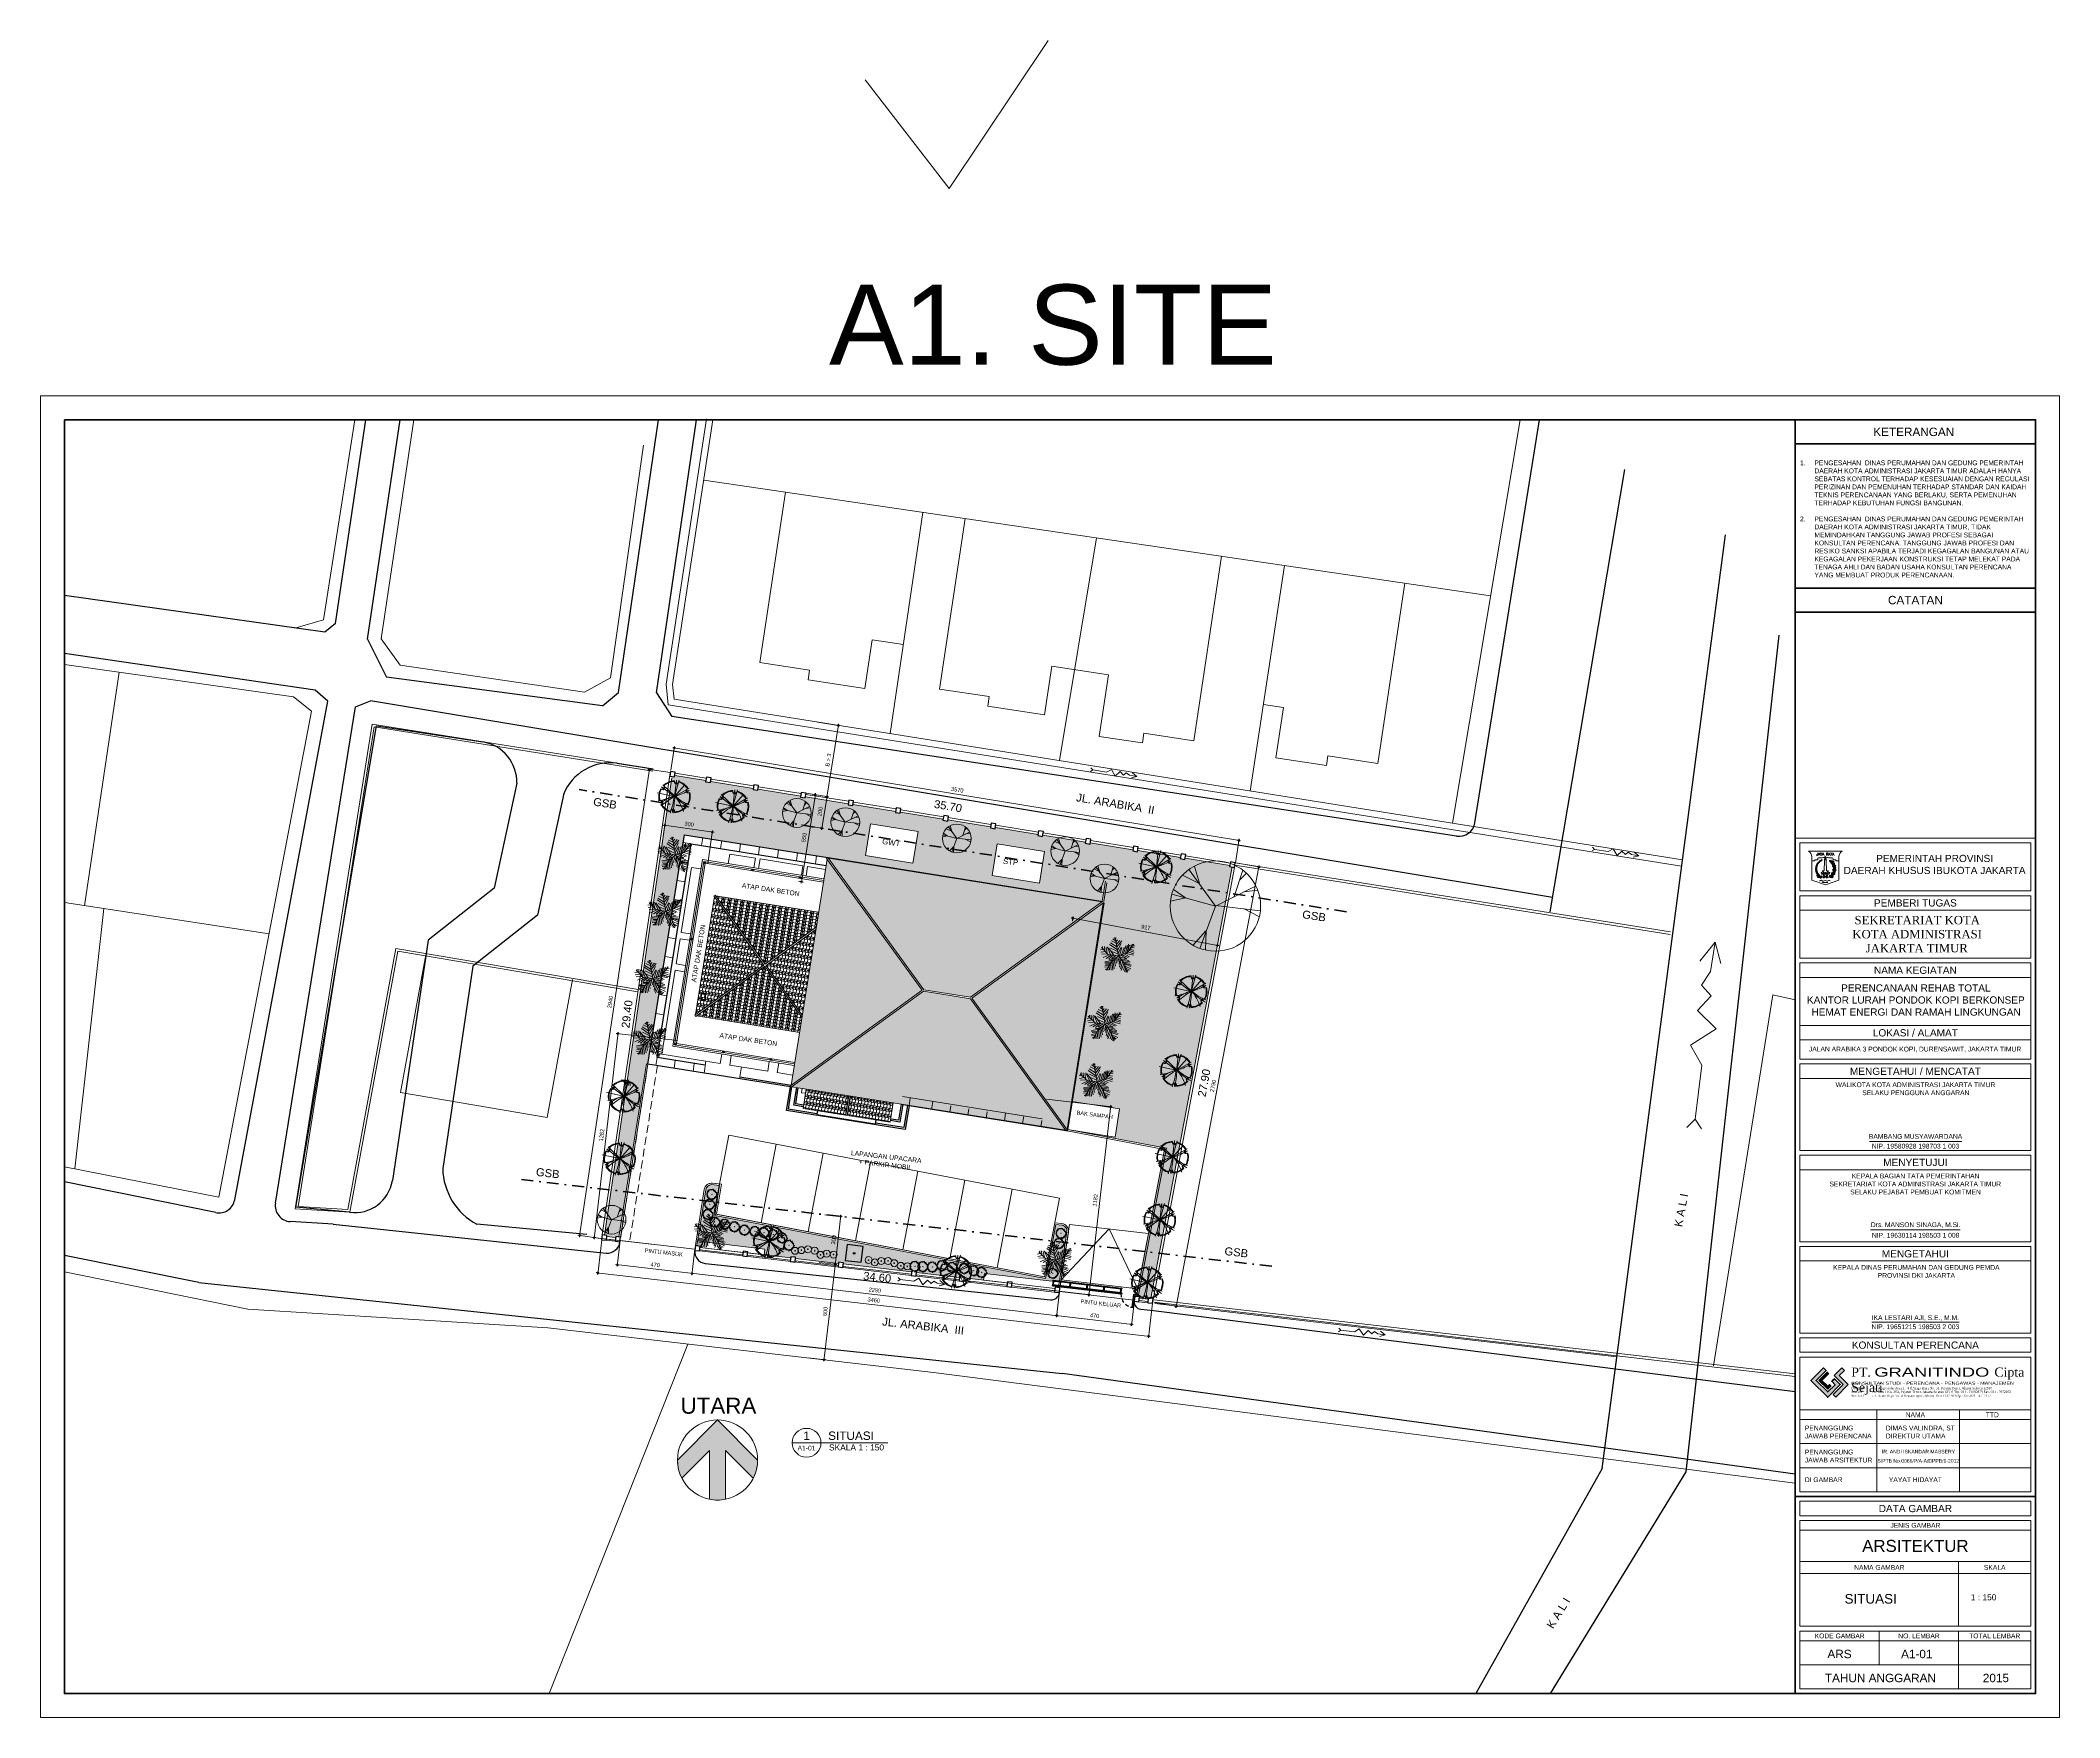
# Model space of a CAD drawing. Header units: millimetres. Extents: x -11 to 1625, y -267 to 195.
# Drawn here: x 1415.2 to 1541.2, y 90.5 to 195.2 of the extents above; entities that cross this region are included whole.
import ezdxf
from ezdxf.enums import TextEntityAlignment as Align

# ---------------------------------------------------------------- set-up
doc = ezdxf.new("R2010")
doc.units = ezdxf.units.MM
for name, pattern in [('DASHDOT', [1, 0.5, -0.25, 0, -0.25]), ('DASHED2', [0.375, 0.25, -0.125]), ('HIDDEN', [0.375, 0.25, -0.125])]:
    doc.linetypes.add(name, pattern=pattern)
for name, color, linetype, lineweight in [('ars', 11, 'Continuous', 5), ('atap', 7, 'Continuous', 20), ('batas jalan', 3, 'Continuous', 25), ('dinding', 5, 'Continuous', 15), ('GRS KOP', 1, 'Continuous', 35), ('GSB', 1, 'DASHDOT', 35), ('kali', 2, 'Continuous', 25), ('KOLOM', 1, 'Continuous', 30), ('kop', 7, 'Continuous', 20), ('lan', 7, 'Continuous', 15), ('line', 11, 'Continuous', 5), ('logo', 7, 'Continuous', 50), ('not', 7, 'Continuous', 20), ('PAGAR', 4, 'Continuous', 18), ('POHON', 84, 'Continuous', 0), ('SANITAIR', 4, 'Continuous', 5), ('sol kol', 8, 'Continuous', 0), ('Trees', 62, 'Continuous', 18), ('u', 6, 'Continuous', 20)]:
    doc.layers.add(name, color=color, linetype=linetype, lineweight=lineweight)
doc.layers.add('BESI', color=10, linetype='Continuous')
doc.layers.add('REN.JALAN', color=6, linetype='Continuous')
doc.styles.add('ATTR', font='romans.shx', dxfattribs={"width": 0.8, "height": 1.735066})
doc.styles.add('BARU', font='complex.shx')
doc.styles.add('simplek', font='simplex.shx')
doc.styles.get("Standard").update_dxf_attribs({"font": 'ARIALUNI.TTF'})
doc.dimstyles.new('SK100', dxfattribs={"dimtxt": 0.25, "dimasz": 0.1, "dimexe": 0.1, "dimexo": 0, "dimgap": 0.15, "dimtad": 1, "dimdec": 0, "dimlfac": 100, "dimzin": 12, "dimdsep": 46, "dimtxsty": 'Standard', "dimblk": 'BULAT', "dimcen": 0.1, "dimclrd": 256, "dimclre": 256, "dimclrt": 256, "dimadec": 0, "dimazin": 3, "dimtfac": 1, "dimtdec": 0, "dimtofl": 0, "dimtmove": 0, "dimatfit": 3, "dimldrblk": 'BULAT', "dimfxl": 0, "dimtolj": 1, "dimtzin": 0, "dimlwd": -1, "dimlwe": -1, "dimarcsym": 0})

# ---------------------------------------------------------------- blocks, each defined once
blk = doc.blocks.new('logo granitindo baru')
at = {"layer": 'logo'}
for points in [[(1.03, 1.463), (0.916, 1.574), (0.366, 1.024), (1.1, 0.289), (1.652, 0.843), (1.392, 1.098), (1.281, 0.987), (1.423, 0.84), (1.102, 0.519), (0.594, 1.025)], [(1.721, 1.576), (1.381, 1.236), (1.771, 0.842), (1.341, 0.407), (1.454, 0.294), (2.001, 0.844), (1.609, 1.237), (1.835, 1.464)]]:
    blk.add_hatch(color=8, dxfattribs=at).paths.add_polyline_path(points)
blk.add_lwpolyline([(1.03, 1.463), (0.916, 1.574), (0.366, 1.024), (1.1, 0.289), (1.652, 0.843), (1.392, 1.098), (1.281, 0.987), (1.423, 0.84), (1.102, 0.519), (0.594, 1.025), (1.03, 1.463), (0.916, 1.574)], dxfattribs=at)
at = {"layer": 'logo', "lineweight": 13}
for points in [[(1.089, 1.403), (0.713, 1.026), (1.101, 0.638), (1.258, 0.794)], [(1.112, 1.38), (0.759, 1.026), (1.101, 0.683), (1.235, 0.817)], [(1.134, 1.357), (0.803, 1.026), (1.101, 0.728), (1.213, 0.839)], [(1.157, 1.334), (0.85, 1.026), (1.101, 0.775), (1.189, 0.863)]]:
    blk.add_lwpolyline(points, dxfattribs=at)
at = {"layer": 'logo', "lineweight": 0}
blk.add_lwpolyline([(1.721, 1.576), (1.381, 1.236), (1.771, 0.842), (1.341, 0.407), (1.454, 0.294), (2.001, 0.844), (1.609, 1.237), (1.835, 1.464), (1.721, 1.576)], dxfattribs=at)
at = {"layer": 'logo', "insert": (2.134, 0.975), "char_height": 0.1, "attachment_point": 1}
blk.add_mtext_dynamic_manual_height_columns('{\\f@Arial Unicode MS|b0|i0|c0|p34;\\H1.4x;\\W1.2;KONSULTAN STUDI - PERENCANA - PENGAWAS - MANAJEMEN\\fTimes New Roman|b0|i0|c0|p18;\\P\\pt0.9;\\H0.71429x;\\W1;Domisili ^I: Gedung Graha Arsa Lt. 4 Jl.Siaga Raya No. 31, Pejaten Barat, Jakarta Selatan 12510\\PStudio I ^I: Jl. Batu I No. 36A, Pejaten Timur, Jakarta Selatan 12510 Tlp. 021 - 71082879 Fax. 021 - 7972072\\PStudio II          : Jl. Sawo Raya No. 4 Rawamangun, Jakarta Timur 13220 Telp / Fax. 021 - 4717152}', width=9.56937, gutter_width=0, heights=[1.67], dxfattribs=at)
at = {"layer": 'logo', "insert": (2.134, 1.589), "char_height": 0.4, "width": 7.66452, "attachment_point": 1}
blk.add_mtext('{\\fTimes New Roman|b0|i0|c0|p18;PT. \\fCityBlueprint|b0|i0|c2|p2;\\W1.5;GRANITINDO \\fTimes New Roman|b0|i0|c0|p18;\\W1;Cipta Sejati}', dxfattribs=at)
blk = doc.blocks.new('kop')
at = {"layer": 'ars'}
for p, q in [((74.521, 35.599), (74.496, 35.614)), ((74.534, 35.595), (74.538, 35.581)), ((74.578, 35.526), (74.553, 35.541)), ((74.578, 35.526), (74.581, 35.555)), ((74.6, 35.468), (74.612, 35.457)), ((74.614, 35.467), (74.614, 35.452)), ((74.634, 35.366), (74.615, 35.388)), ((74.631, 35.289), (74.635, 35.273)), ((74.634, 35.366), (74.643, 35.394)), ((74.642, 35.304), (74.637, 35.29)), ((74.472, 34.989), (74.502, 34.992)), ((74.537, 35.048), (74.537, 35.078)), ((74.552, 35.066), (74.578, 35.081)), ((74.621, 35.202), (74.607, 35.228)), ((74.621, 35.202), (74.64, 35.225))]:
    blk.add_line(p, q, dxfattribs=at)
for centre, radius, start, end in [((73.816, 35.253), 0.061, 2.2926, 66.75394), ((73.901, 35.312), 0.061, 182.2926, 246.75394), ((73.906, 35.362), 0.061, 172.39949, 236.86083), ((73.812, 35.319), 0.061, 352.39949, 56.86083), ((73.916, 35.414), 0.061, 164.61904, 229.08037), ((73.817, 35.384), 0.061, 344.61904, 49.08037), ((73.933, 35.316), 0.061, 120.67989, 185.14122), ((74.278, 35.315), 0.405, 114.0856, 237.63251), ((73.842, 35.364), 0.061, 300.67989, 5.14122), ((73.923, 35.456), 0.0488, 158.86486, 223.3262), ((73.936, 35.271), 0.061, 130.573, 195.03434), ((73.852, 35.424), 0.061, 292.89943, 357.36077), ((73.937, 35.365), 0.061, 112.89943, 177.36077), ((73.842, 35.44), 0.0488, 338.86486, 43.3262), ((73.837, 35.302), 0.061, 310.573, 15.03434), ((73.873, 35.469), 0.0488, 287.14526, 351.60659), ((73.935, 35.415), 0.0488, 107.14526, 171.60659), ((73.942, 35.493), 0.0488, 150.29963, 214.76097), ((73.859, 35.489), 0.0488, 330.29963, 34.76097), ((73.948, 35.451), 0.0488, 98.58003, 163.04136), ((73.894, 35.513), 0.0488, 278.58003, 343.04136), ((73.961, 35.528), 0.0488, 145.79893, 210.26027), ((73.879, 35.531), 0.0488, 325.79893, 30.26027), ((73.916, 35.552), 0.0488, 274.07933, 338.54067), ((73.965, 35.485), 0.0488, 94.07933, 158.54067), ((73.985, 35.56), 0.0488, 139.36791, 203.82924), ((73.904, 35.572), 0.0488, 319.36791, 23.82924), ((73.984, 35.517), 0.0488, 87.6483, 152.10964), ((73.943, 35.589), 0.0488, 267.6483, 332.10964), ((74.012, 35.589), 0.0488, 133.84164, 198.30297), ((73.932, 35.609), 0.0488, 313.84164, 18.30297), ((74.007, 35.547), 0.0488, 82.12203, 146.58337), ((73.973, 35.622), 0.0488, 262.12203, 326.58337), ((74.036, 35.612), 0.0439, 126.62395, 191.08528), ((73.967, 35.639), 0.0439, 306.62395, 11.08528), ((74.026, 35.575), 0.0439, 74.90434, 139.36568), ((74.005, 35.646), 0.0439, 254.90434, 319.36568), ((74, 35.656), 0.0352, 303.96096, 8.42229), ((74.054, 35.632), 0.0352, 123.96096, 188.42229), ((74.045, 35.603), 0.0352, 72.24135, 136.70269), ((74.03, 35.66), 0.0352, 252.24135, 316.70269), ((74.027, 35.676), 0.0352, 297.74061, 2.20194), ((74.078, 35.647), 0.0352, 117.74061, 182.20194), ((74.066, 35.619), 0.0352, 66.021, 130.48234), ((74.057, 35.677), 0.0352, 246.021, 310.48234), ((74.097, 35.661), 0.0281, 113.40069, 177.86202), ((74.058, 35.688), 0.0281, 293.40069, 357.86202), ((74.086, 35.64), 0.0281, 61.68108, 126.14242), ((74.082, 35.687), 0.0281, 241.68108, 306.14242), ((74.082, 35.701), 0.0281, 293.40069, 357.86202), ((74.121, 35.674), 0.0281, 113.40069, 177.86202), ((74.11, 35.653), 0.0281, 61.68108, 126.14242), ((74.106, 35.7), 0.0281, 241.68108, 306.14242), ((74.117, 35.713), 0.0281, 260.93685, 325.39819), ((74.136, 35.669), 0.0281, 80.93685, 145.39819), ((74.232, 35.315), 0.405, 302.36749, 44.48513), ((74.485, 35.674), 0.0613, 235.51536, 280.6207), ((74.445, 35.613), 0.0507, 1.42482, 71.62404), ((74.541, 35.601), 0.0613, 235.51536, 280.6207), ((74.589, 35.652), 0.0795, 151.18188, 225.99565), ((74.502, 35.54), 0.0507, 1.42482, 71.62404), ((74.526, 35.44), 0.0795, 20.9123, 95.72607), ((74.592, 35.547), 0.0795, 200.9123, 275.72607), ((74.464, 35.633), 0.0795, 331.18188, 45.99565), ((74.611, 35.596), 0.0507, 162.59462, 232.79384), ((74.623, 35.449), 0.0613, 217.22881, 262.33415), ((74.538, 35.6), 0.0613, 313.59796, 358.7033), ((74.663, 35.361), 0.0795, 171.16409, 245.97786), ((74.552, 35.301), 0.0795, 351.16409, 65.97786), ((74.566, 35.403), 0.0507, 343.13827, 53.33749), ((74.562, 35.252), 0.0507, 331.52956, 41.72878), ((74.684, 35.504), 0.0795, 133.19986, 208.01363), ((74.559, 35.525), 0.0795, 313.19986, 28.01363), ((74.682, 35.427), 0.0507, 150.06789, 220.26711), ((74.688, 35.241), 0.0507, 128.27812, 198.47734), ((74.721, 35.315), 0.0795, 113.30268, 188.11645), ((74.611, 35.377), 0.0795, 293.30268, 8.11645), ((74.611, 35.447), 0.0613, 301.07123, 346.17657), ((73.829, 35.191), 0.061, 12.66278, 77.12411), ((73.902, 35.264), 0.061, 192.66278, 257.12411), ((73.907, 35.225), 0.061, 200.21515, 264.67648), ((73.844, 35.143), 0.061, 20.21515, 84.67648), ((73.921, 35.183), 0.061, 206.16011, 270.62144), ((73.867, 35.095), 0.061, 26.16011, 90.62144), ((73.943, 35.23), 0.061, 140.94317, 205.40451), ((73.841, 35.243), 0.061, 320.94317, 25.40451), ((73.941, 35.145), 0.061, 208.50798, 272.96932), ((73.891, 35.055), 0.061, 28.50798, 92.96932), ((73.957, 35.19), 0.061, 140.94317, 205.40451), ((73.854, 35.203), 0.061, 320.94317, 25.40451), ((73.921, 35.015), 0.061, 40.03108, 104.49242), ((73.953, 35.113), 0.061, 220.03108, 284.49242), ((73.974, 35.153), 0.061, 146.90284, 211.36418), ((73.871, 35.155), 0.061, 326.90284, 31.36418), ((73.956, 34.978), 0.061, 49.20062, 113.66196), ((73.971, 35.08), 0.061, 229.20062, 293.66196), ((73.997, 35.115), 0.061, 146.69526, 211.1566), ((73.893, 35.117), 0.061, 326.69526, 31.1566), ((74.021, 35.084), 0.061, 144.86352, 209.32486), ((73.918, 35.089), 0.061, 324.86352, 29.32486), ((73.99, 34.949), 0.061, 44.42228, 108.88361), ((74.014, 35.049), 0.061, 224.42228, 288.88361), ((74.049, 35.054), 0.061, 144.49027, 208.9516), ((73.946, 35.059), 0.061, 324.49027, 28.9516), ((74.08, 35.031), 0.061, 156.18026, 220.64159), ((73.978, 35.016), 0.061, 336.18026, 40.64159), ((74.567, 35.052), 0.0795, 137.1076, 211.92137), ((74.441, 35.064), 0.0795, 317.1076, 31.92137), ((74.547, 34.969), 0.0507, 83.44322, 153.64244), ((74.537, 35.042), 0.0613, 234.44656, 279.55191), ((74.569, 34.993), 0.0612, 69.89618, 144.70994), ((74.541, 35.085), 0.0612, 249.89618, 324.70994), ((74.582, 35.119), 0.0613, 176.98724, 222.09259), ((74.509, 35.12), 0.0507, 302.89671, 13.09593), ((74.644, 35.186), 0.0795, 153.08913, 227.9029), ((74.627, 35.286), 0.0613, 205.62009, 250.72544), ((74.52, 35.163), 0.0795, 333.08913, 47.9029), ((74.629, 35.078), 0.0507, 106.58179, 176.78101), ((74.591, 35.141), 0.0613, 257.58513, 302.69047), ((74.602, 35.228), 0.0795, 271.02002, 345.83379), ((74.68, 35.129), 0.0795, 91.02002, 165.83379), ((74.63, 35.285), 0.0613, 279.28146, 324.3868)]:
    blk.add_arc(centre, radius, start, end, dxfattribs=at)
at = {"layer": 'ars', "color": 11}
for centre, radius, start, end in [((74.491, 34.995), 0.0613, 158.86957, 203.97492), ((74.422, 35.02), 0.0507, 284.77904, 354.97826), ((74.44, 34.986), 0.016, 270, 302.36749)]:
    blk.add_arc(centre, radius, start, end, dxfattribs=at)
at = {"layer": 'ars'}
for points, start_tangent, end_tangent in [([(74.461, 35.651), (74.466, 35.634), (74.45, 35.624), (74.429, 35.623), (74.426, 35.64), (74.439, 35.661), (74.444, 35.672), (74.461, 35.663), (74.461, 35.651)], (0.714442, -0.699695), (0.714442, -0.699695)), ([(74.518, 35.578), (74.523, 35.561), (74.507, 35.551), (74.486, 35.55), (74.483, 35.567), (74.496, 35.588), (74.501, 35.599), (74.518, 35.589), (74.518, 35.578)], (0.714442, -0.699695), (0.714442, -0.699695)), ([(74.594, 35.435), (74.593, 35.416), (74.574, 35.412), (74.555, 35.418), (74.556, 35.435), (74.576, 35.451), (74.584, 35.459), (74.597, 35.445), (74.594, 35.435)], (0.458819, -0.88853), (0.458819, -0.88853)), ([(74.596, 35.277), (74.591, 35.26), (74.572, 35.259), (74.554, 35.269), (74.559, 35.285), (74.581, 35.297), (74.591, 35.303), (74.601, 35.287), (74.596, 35.277)], (0.270637, -0.962681), (0.270637, -0.962681)), ([(74.571, 35.605), (74.582, 35.591), (74.6, 35.598), (74.612, 35.615), (74.601, 35.627), (74.576, 35.629), (74.564, 35.631), (74.562, 35.612), (74.571, 35.605)], (0.149901, -0.988701), (0.149901, -0.988701)), ([(74.644, 35.445), (74.652, 35.429), (74.671, 35.432), (74.687, 35.445), (74.678, 35.46), (74.654, 35.467), (74.643, 35.472), (74.637, 35.453), (74.644, 35.445)], (-0.068112, -0.997678), (-0.068112, -0.997678)), ([(74.66, 35.272), (74.661, 35.253), (74.68, 35.25), (74.699, 35.256), (74.697, 35.273), (74.677, 35.288), (74.669, 35.297), (74.656, 35.282), (74.66, 35.272)], (-0.433585, -0.901113), (-0.433585, -0.901113)), ([(74.463, 35.013), (74.447, 35.004), (74.433, 35.018), (74.428, 35.037), (74.443, 35.045), (74.467, 35.037), (74.479, 35.034), (74.474, 35.016), (74.463, 35.013)], (-0.515761, -0.856733), (-0.515761, -0.856733)), ([(74.551, 35.127), (74.539, 35.113), (74.521, 35.122), (74.51, 35.139), (74.522, 35.151), (74.547, 35.151), (74.559, 35.152), (74.56, 35.133), (74.551, 35.127)], (-0.223771, -0.974642), (-0.223771, -0.974642)), ([(74.549, 35.011), (74.537, 34.997), (74.548, 34.981), (74.566, 34.972), (74.576, 34.985), (74.573, 35.01), (74.573, 35.022), (74.554, 35.021), (74.549, 35.011)], (-0.942817, -0.33331), (-0.942817, -0.33331)), ([(74.614, 35.117), (74.608, 35.1), (74.624, 35.089), (74.645, 35.088), (74.649, 35.104), (74.636, 35.126), (74.631, 35.137), (74.614, 35.128), (74.614, 35.117)], (-0.735998, -0.676983), (-0.735998, -0.676983))]:
    blk.add_spline(points, degree=3, dxfattribs=dict(at, start_tangent=start_tangent, end_tangent=end_tangent))
for points in [[(74.445, 34.97), (74.47, 34.975), (74.522, 34.973), (74.56, 34.955)], [(74.445, 34.97), (74.468, 34.959), (74.518, 34.947), (74.56, 34.955)]]:
    blk.add_spline(points, degree=3, dxfattribs=at)
at = {"layer": 'GRS KOP'}
for p, q in [((73, 1), (73, 54)), ((83, 1), (83, 54)), ((73, 53), (83, 53)), ((73, 47), (83, 47)), ((73, 46), (83, 46)), ((73, 9.2), (83, 9.2))]:
    blk.add_line(p, q, dxfattribs=at)
blk.add_lwpolyline([(1, 54), (83, 54), (83, 1), (1, 1)], close=True, dxfattribs=at)
at = {"layer": 'kop', "color": 7}
for p, q in [((84, 55), (0, 55)), ((0, 55), (0, 0)), ((84, 55), (84, 0)), ((84, 55), (84, 0)), ((74.205, 35.69), (74.305, 35.69)), ((74.225, 35.67), (74.205, 35.23)), ((74.235, 35.698), (74.275, 35.698)), ((74.285, 35.67), (74.305, 35.23)), ((74.075, 35.17), (74.124, 35.17)), ((74.075, 35.17), (74.095, 35.09)), ((74.095, 35.09), (74.415, 35.09)), ((74.124, 35.23), (74.124, 35.228)), ((74.124, 35.23), (74.205, 35.23)), ((74.124, 35.228), (74.129, 35.228)), ((74.124, 35.17), (74.134, 35.13)), ((74.134, 35.13), (74.376, 35.13)), ((74.195, 35.15), (74.235, 35.15)), ((74.275, 35.15), (74.315, 35.15)), ((74.305, 35.23), (74.386, 35.23)), ((74.376, 35.13), (74.386, 35.17)), ((74.381, 35.228), (74.386, 35.228)), ((74.386, 35.23), (74.386, 35.228)), ((74.386, 35.17), (74.435, 35.17)), ((74.415, 35.09), (74.435, 35.17)), ((0, 0), (84, 0))]:
    blk.add_line(p, q, dxfattribs=at)
at = {"layer": 'kop'}
for p, q in [((83, 36.6), (73, 36.6)), ((73.2, 34.4), (73.2, 36.4)), ((82.8, 36.4), (73.2, 36.4)), ((82.8, 34.4), (82.8, 36.4)), ((82.8, 34.4), (73.2, 34.4)), ((73.2, 31.6), (73.2, 34.2)), ((82.8, 34.2), (73.2, 34.2)), ((82.8, 31.6), (82.8, 34.2)), ((82.8, 33.6), (73.2, 33.6)), ((82.8, 31.6), (73.2, 31.6)), ((73.2, 27.4), (73.2, 31.4)), ((82.8, 31.4), (73.2, 31.4)), ((82.8, 27.4), (82.8, 31.4)), ((82.8, 30.8), (73.2, 30.8)), ((82.8, 28.8), (73.2, 28.8)), ((82.8, 28.2), (73.2, 28.2)), ((82.8, 27.4), (73.2, 27.4)), ((73.2, 23.6), (73.2, 27.2)), ((82.8, 27.2), (73.2, 27.2)), ((82.8, 23.6), (82.8, 27.2)), ((82.8, 26.6), (73.2, 26.6)), ((82.8, 23.6), (73.2, 23.6)), ((76.089, 23.976), (79.928, 23.976)), ((73.2, 19.8), (73.2, 23.4)), ((82.8, 23.4), (73.2, 23.4)), ((82.8, 22.8), (73.2, 22.8)), ((82.8, 19.8), (82.8, 23.4)), ((76.127, 20.296), (79.863, 20.296)), ((82.8, 19.8), (73.2, 19.8)), ((73.2, 16), (73.2, 19.6)), ((82.8, 19.6), (73.2, 19.6)), ((82.8, 16), (82.8, 19.6)), ((82.8, 19), (73.2, 19)), ((82.8, 16), (73.2, 16)), ((73.2, 9.4), (73.2, 15)), ((82.8, 15), (73.2, 15)), ((82.8, 9.4), (82.8, 15)), ((82.8, 12.8), (73.2, 12.8)), ((76.4, 9.4), (76.4, 12.8)), ((79.842, 9.4), (79.842, 12.8)), ((82.8, 12.4), (73.2, 12.4)), ((73.2, 12.4), (73.2, 11.4)), ((82.8, 11.4), (73.2, 11.4)), ((82.8, 10.4), (73.2, 10.4)), ((82.8, 9.4), (73.2, 9.4)), ((73.2, 7.8), (82.8, 7.8)), ((73.2, 6.5), (82.8, 6.5)), ((73.2, 6), (82.8, 6)), ((79.8, 3.8), (79.8, 6.5)), ((76.5, 2.2), (76.5, 3.6)), ((79.8, 1.2), (79.8, 3.6)), ((73.2, 3.2), (82.8, 3.2)), ((73.2, 2.2), (82.8, 2.2))]:
    blk.add_line(p, q, dxfattribs=at)
at = {"layer": 'kop', "color": 5}
for p, q in [((74.955, 36.05), (73.555, 36.05)), ((73.695, 35.81), (73.695, 34.85)), ((73.695, 35.65), (73.815, 35.65)), ((73.815, 35.69), (73.815, 35.65)), ((73.815, 35.69), (73.935, 35.69)), ((73.935, 35.73), (73.935, 35.69)), ((74.575, 35.73), (74.575, 35.69)), ((74.695, 35.69), (74.575, 35.69)), ((74.695, 35.69), (74.695, 35.65)), ((74.815, 35.65), (74.695, 35.65)), ((74.815, 35.81), (74.815, 34.85)), ((73.695, 34.85), (74.255, 34.65)), ((74.225, 34.95), (74.171, 35.022)), ((74.255, 34.986), (74.203, 35.046)), ((74.225, 34.95), (74.21, 34.93)), ((74.255, 34.986), (74.307, 35.046)), ((74.255, 34.65), (74.815, 34.85)), ((74.285, 34.95), (74.339, 35.022)), ((74.285, 34.95), (74.3, 34.93))]:
    blk.add_line(p, q, dxfattribs=at)
at = {"layer": 'kop', "color": 7}
for points in [[(74.235, 35.698), (74.233, 35.701), (74.231, 35.704), (74.229, 35.707), (74.228, 35.71), (74.227, 35.713), (74.227, 35.715), (74.226, 35.718), (74.226, 35.72), (74.226, 35.723), (74.226, 35.725), (74.226, 35.728), (74.226, 35.731), (74.226, 35.733), (74.227, 35.736), (74.228, 35.738), (74.229, 35.741), (74.23, 35.743), (74.232, 35.746), (74.234, 35.749), (74.236, 35.753), (74.24, 35.758), (74.244, 35.763), (74.249, 35.77), (74.255, 35.778)], [(74.275, 35.698), (74.277, 35.701), (74.279, 35.704), (74.281, 35.707), (74.282, 35.71), (74.283, 35.713), (74.283, 35.715), (74.284, 35.718), (74.284, 35.72), (74.284, 35.723), (74.284, 35.725), (74.284, 35.728), (74.284, 35.731), (74.284, 35.733), (74.283, 35.736), (74.282, 35.738), (74.281, 35.741), (74.28, 35.743), (74.278, 35.746), (74.276, 35.749), (74.274, 35.753), (74.27, 35.758), (74.266, 35.763), (74.261, 35.77), (74.255, 35.778)]]:
    blk.add_lwpolyline(points, dxfattribs=at)
at = {"layer": 'kop', "color": 1}
blk.add_lwpolyline([(74.07, 34.97), (74.44, 34.97)], close=True, dxfattribs=at)
at = {"layer": 'kop', "color": 5}
for points in [[(74.21, 34.97), (74.18, 34.93)], [(74.3, 34.97), (74.33, 34.93)]]:
    blk.add_lwpolyline(points, dxfattribs=at)
at = {"layer": 'kop'}
blk.add_lwpolyline([(76.189, 16.449), (79.826, 16.449)], dxfattribs=at)
for points in [[(73.2, 15.2), (82.8, 15.2), (82.8, 15.8), (73.2, 15.8)], [(73.2, 8.4), (82.8, 8.4), (82.8, 9), (73.2, 9)], [(73.2, 3.8), (82.8, 3.8), (82.8, 8.2), (73.2, 8.2)], [(73.2, 1.2), (82.8, 1.2), (82.8, 3.6), (73.2, 3.6)]]:
    blk.add_lwpolyline(points, close=True, dxfattribs=at)
at = {"layer": 'kop', "color": 5}
for centre, radius, start, end in [((73.419, 35.81), 0.276, 0, 60.51287), ((73.975, 35.73), 0.04, 90, 180), ((74.535, 35.73), 0.04, 0, 90), ((75.091, 35.81), 0.276, 119.48713, 180), ((74.187, 35.034), 0.02, 36.8699, 216.8699), ((74.323, 35.034), 0.02, 323.1301, 143.1301)]:
    blk.add_arc(centre, radius, start, end, dxfattribs=at)
at = {"layer": 'kop', "color": 7}
for centre, radius, start, end in [((74.198, 35.663), 0.0283, 15, 75), ((74.312, 35.663), 0.0283, 105, 165), ((74.079, 35.119), 0.12, 15, 65.38943), ((74.255, 35.15), 0.02, 0, 180), ((74.431, 35.119), 0.12, 114.61057, 165)]:
    blk.add_arc(centre, radius, start, end, dxfattribs=at)
at = {"layer": 'kop', "color": 1}
blk.add_arc((74.07, 34.986), 0.016, 237.63251, 270, dxfattribs=at)
at = {"layer": 'kop', "color": 5}
for points in [[(74.255, 35.83), (74.232, 35.807), (74.2, 35.793), (74.12, 35.782), (74.046, 35.777), (73.975, 35.77)], [(74.255, 35.83), (74.278, 35.807), (74.31, 35.793), (74.39, 35.782), (74.464, 35.777), (74.535, 35.77)], [(74.023, 34.99), (74.006, 34.984), (73.974, 34.992), (73.925, 35.01), (73.891, 35.041)], [(74.038, 34.971), (74.016, 34.967), (73.997, 34.959), (73.964, 34.956), (73.932, 34.964)], [(74.082, 34.965), (74.066, 34.956), (74.034, 34.952), (74.006, 34.952), (73.992, 34.948)], [(74.015, 34.807), (74.089, 34.844), (74.162, 34.807), (74.249, 34.833), (74.326, 34.809), (74.4, 34.83), (74.45, 34.817)], [(74.125, 34.97), (74.104, 34.959), (74.093, 34.947), (74.051, 34.932), (74.033, 34.937)], [(74.113, 34.984), (74.085, 34.986), (74.071, 34.993), (74.051, 34.993)], [(74.125, 34.97), (74.112, 34.996), (74.085, 35.02), (74.081, 35.031)], [(74.12, 34.747), (74.16, 34.759), (74.204, 34.744), (74.255, 34.753), (74.3, 34.744), (74.332, 34.758), (74.357, 34.749)]]:
    blk.add_spline(points, degree=3, dxfattribs=at)
at = {"xscale": 0.9500000000000455, "yscale": 0.9500000000000455, "zscale": 0.9500000000000455}
blk.add_blockref('logo granitindo baru', (73.307, 13.056), dxfattribs=at)
at = {"layer": 'kop'}
for s, height, p in [('KETERANGAN ', 0.35, (78, 53.5)), ('CATATAN', 0.35, (78, 46.5)), ('DAERAH KHUSUS IBUKOTA JAKARTA', 0.29998, (78.8, 35.25)), ('PEMERINTAH PROVINSI', 0.29998, (78.8, 35.75)), ('PEMBERI TUGAS', 0.3, (78, 33.9)), ('NAMA KEGIATAN', 0.3, (78, 31.1)), ('LOKASI / ALAMAT', 0.3, (78, 28.5)), ('JALAN ARABIKA 3 PONDOK KOPI, DURENSAWIT, JAKARTA TIMUR', 0.2, (77.986, 27.8)), ('MENGETAHUI / MENCATAT', 0.3, (78, 26.9)), ('BAMBANG MUSYAWARDANA', 0.19926, (78.007, 24.183)), ('NIP. 19580928 198703 1 003', 0.19926, (78.007, 23.78)), ('MENYETUJUI', 0.3, (78, 23.1)), ('Drs. MANSON SINAGA, M.Si.', 0.19926, (78.009, 20.496)), ('NIP. 19630114 198503 1 008', 0.19926, (78.009, 20.071)), ('MENGETAHUI', 0.3, (78, 19.3)), ('NIP. 19651215 198503 2 003', 0.2, (77.999, 16.264)), ('IKA LESTARI AJI, S.E., M.M.', 0.2, (77.999, 16.625)), ('KONSULTAN PERENCANA', 0.3, (78, 15.5)), ('NAMA', 0.2, (78, 12.6)), ('TTD', 0.2, (81.2, 12.6)), ('DATA GAMBAR', 0.3, (78, 8.7)), ('JENIS GAMBAR', 0.2, (78, 8)), ('ARSITEKTUR', 0.5, (78, 7.146)), ('NAMA GAMBAR', 0.2, (76.5, 6.25)), ('SKALA', 0.2, (81.3, 6.25)), ('KODE GAMBAR', 0.2, (74.85, 3.4)), ('NO. LEMBAR', 0.2, (78.15, 3.4)), ('TOTAL LEMBAR', 0.2, (81.3, 3.4)), ('ARS', 0.35, (74.844, 2.65)), ('TAHUN ANGGARAN', 0.35, (76.545, 1.65)), ('2015', 0.35, (81.349, 1.65))]:
    blk.add_text(s, height=height, dxfattribs=at).set_placement(p, align=Align.MIDDLE)
at = {"layer": 'kop', "color": 5, "style": 'BARU', "width": 0.9}
blk.add_text('JAYA RAYA', height=0.12, dxfattribs=at).set_placement((74.255, 35.93), align=Align.MIDDLE)
at = {"layer": 'kop'}
blk.add_text('SIPTB No.0066/P/A-A/DPPB/1-2012', height=0.15, dxfattribs=at).set_placement((78.122, 10.609), align=Align.CENTER)
for s, insert, char_height, width, attachment_point in [('\\pi-0.6,l0.6,t0.6;1.^IPENGESAHAN  DINAS PERUMAHAN DAN GEDUNG PEMERINTAH DAERAH KOTA ADMINISTRASI JAKARTA TIMUR ADALAH HANYA SEBATAS KONTROL TERHADAP KESESUAIAN DENGAN REGULASI PERIZINAN DAN PEMENUHAN TERHADAP STANDAR DAN KAIDAH TEKNIS PERENCANAAN YANG BERLAKU, SERTA PEMENUHAN TERHADAP KEBUTUHAN FUNGSI BANGUNAN.\\P\\P2.^IPENGESAHAN  DINAS PERUMAHAN DAN GEDUNG PEMERINTAH DAERAH KOTA ADMINISTRASI JAKARTA TIMUR, TIDAK MEMINDAHKAN TANGGUNG JAWAB PROFESI SEBAGAI KONSULTAN PERENCANA. TANGGUNG JAWAB PROFESI DAN RESIKO SANKSI APABILA TERJADI KEGAGALAN BANGUNAN ATAU KEGAGALAN PEKERJAAN KONSTRUKSI TETAP MELEKAT PADA TENAGA AHLI DAN BADAN USAHA KONSULTAN PERENCANA YANG MEMBUAT PRODUK PERENCANAAN.', (73.2, 49.875), 0.2, 9.6, 4), ('PENANGGUNG\\PJAWAB PERENCANA', (73.4, 12.15), 0.2, 8.33062, 1), ('DIMAS VALINDRA, ST\\PDIREKTUR UTAMA', (76.77, 12.15), 0.2, 8.16499, 1), ('PENANGGUNG\\PJAWAB ARSITEKTUR', (73.4, 11.15), 0.2, 8.79211, 1), ('IR. ANDI ISKANDAR MASSERY', (76.609, 11.143), 0.15, 4.04264, 1), ('DI GAMBAR', (73.4, 10), 0.2, 7.59768, 1)]:
    blk.add_mtext(s, dxfattribs=dict(at, insert=insert, char_height=char_height, width=width, attachment_point=attachment_point))
at = {"layer": 'kop', "attachment_point": 1, "style": 'BARU'}
for s, width, insert, char_height in [('\\pi1.4375;{\\fRomantic|b0|i0|c2|p2;SEKRETARIAT KOTA\\P\\pi1.3461;KOTA ADMINISTRASI\\P\\pi1.9027;JAKARTA TIMUR}', 7.94943, (74.033, 33.359), 0.35), ('\\pi0.65609;{\\fArial|b0|i0|c0|p34;WALIKOTA KOTA ADMINISTRASI JAKARTA TIMUR\\P\\pi1.7645;SELAKU PENGGUNA ANGGARAN}', 7.94943, (74.027, 26.434), 0.2), ('\\pi1.5072;{\\fArial|b0|i0|c0|p34;KEPALA BAGIAN TATA PEMERINTAHAN\\P\\pi0.57794;SEKRETARIAT KOTA ADMINISTRASI JAKARTA TIMUR\\P\\pi1.4412;SELAKU PEJABAT PEMBUAT KOMITMEN}', 8.28085, (73.847, 22.638), 0.2), ('\\pi1.1521;{\\fArial|b0|i0|c0|p34;KEPALA DINAS PERUMAHAN DAN GEDUNG PEMDA\\P\\pi3.0079;PROVINSI DKI JAKARTA}', 9.20836, (73.427, 18.833), 0.2)]:
    blk.add_mtext_dynamic_manual_height_columns(s, width=width, gutter_width=1.5, heights=[0], dxfattribs=dict(at, insert=insert, char_height=char_height))
at = {"layer": 'kop', "insert": (73.464, 30.51), "char_height": 0.3, "attachment_point": 1}
blk.add_mtext_dynamic_manual_height_columns('\\pi1.446;PERENCANAAN REHAB TOTAL \\P\\pi0.026798;KANTOR LURAH PONDOK KOPI BERKONSEP \\P\\pi0.21087;HEMAT ENERGI DAN RAMAH LINGKUNGAN', width=9.06362, gutter_width=1.5, heights=[0], dxfattribs=at)
at = {"layer": 'kop', "style": 'BARU', "flags": 4}
for p, height in [((73.8, 5.4), 0.35), ((73.8, 4.9), 0.35), ((80.303, 5.382), 0.25), ((73.8, 4.4), 0.35), ((80.303, 4.882), 0.25), ((80.303, 4.382), 0.25)]:
    blk.add_attdef('-', p, '', height=height, dxfattribs=at)
at = {"layer": 'kop', "flags": 4}
for tag, p in [('AR-00', (78.057, 2.648)), ('00', (81.238, 2.647))]:
    blk.add_attdef(tag, text='', height=0.35, dxfattribs=at).set_placement(p, align=Align.MIDDLE)
blk = doc.blocks.new('BULAT')
for p, q in [((-1, 0), (1, 0)), ((0, -1), (0, 1))]:
    blk.add_line(p, q)
blk.add_circle((0, 0), 0.5)
blk = doc.blocks.new('*D3380')
at = {"layer": 'Defpoints', "color": 0}
for p in [(1464.16, 121.89), (1463.82, 118.91), (1464.81, 118.8)]:
    blk.add_point(p, dxfattribs=at)
at = {"layer": 'u'}
for p, q in [((1464.16, 121.89), (1465.25, 121.77)), ((1465.14, 121.68), (1464.82, 118.9)), ((1463.82, 118.91), (1464.91, 118.79))]:
    blk.add_line(p, q, dxfattribs=at)
at = {"layer": 'u', "xscale": 0.1, "yscale": 0.1, "zscale": 0.1}
for p, rotation in [((1465.15, 121.78), 83.40635702926868), ((1464.81, 118.8), 263.4063570292687)]:
    blk.add_blockref('BULAT', p, dxfattribs=dict(at, rotation=rotation))
at = {"layer": 'u', "insert": (1464.71, 120.32), "char_height": 0.25, "attachment_point": 5, "rotation": 83.4064}
blk.add_mtext('\\A1;300', dxfattribs=at)
blk = doc.blocks.new('*D3381')
at = {"layer": 'Defpoints', "color": 0}
for p in [(1463.82, 118.91), (1463.13, 112.95), (1464.12, 112.84)]:
    blk.add_point(p, dxfattribs=at)
at = {"layer": 'u'}
for p, q in [((1463.82, 118.91), (1464.91, 118.79)), ((1464.8, 118.7), (1464.13, 112.94)), ((1463.13, 112.95), (1464.22, 112.83))]:
    blk.add_line(p, q, dxfattribs=at)
at = {"layer": 'u', "xscale": 0.1, "yscale": 0.1, "zscale": 0.1}
for p, rotation in [((1464.81, 118.8), 83.40635702926468), ((1464.12, 112.84), 263.4063570292647)]:
    blk.add_blockref('BULAT', p, dxfattribs=dict(at, rotation=rotation))
at = {"layer": 'u', "insert": (1464.19, 115.85), "char_height": 0.25, "attachment_point": 5, "rotation": 83.4064}
blk.add_mtext('\\A1;600', dxfattribs=at)
blk = doc.blocks.new('*D3382')
at = {"layer": 'Defpoints', "color": 0}
for p in [(1463, 148.19), (1462.69, 146.22), (1463.98, 146.01)]:
    blk.add_point(p, dxfattribs=at)
at = {"layer": 'u'}
for p, q in [((1463, 148.19), (1464.4, 147.97)), ((1464.28, 147.89), (1464, 146.11)), ((1462.69, 146.22), (1464.08, 145.99))]:
    blk.add_line(p, q, dxfattribs=at)
at = {"layer": 'u', "xscale": 0.1, "yscale": 0.1, "zscale": 0.1}
for p, rotation in [((1464.3, 147.98), 80.94625079325904), ((1463.98, 146.01), 260.946250793259)]:
    blk.add_blockref('BULAT', p, dxfattribs=dict(at, rotation=rotation))
at = {"layer": 'u', "insert": (1463.87, 147.06), "char_height": 0.25, "attachment_point": 5, "rotation": 80.9463}
blk.add_mtext('\\A1;200', dxfattribs=at)
blk = doc.blocks.new('*D3383')
at = {"layer": 'Defpoints', "color": 0}
for p in [(1463.71, 152.63), (1463, 148.19), (1464.3, 147.98)]:
    blk.add_point(p, dxfattribs=at)
at = {"layer": 'u'}
for p, q in [((1463.71, 152.63), (1465.11, 152.41)), ((1464.99, 152.33), (1464.31, 148.08)), ((1463, 148.19), (1464.4, 147.97))]:
    blk.add_line(p, q, dxfattribs=at)
at = {"layer": 'u', "xscale": 0.1, "yscale": 0.1, "zscale": 0.1}
for p, rotation in [((1465.01, 152.43), 80.9462507932576), ((1464.3, 147.98), 260.9462507932576)]:
    blk.add_blockref('BULAT', p, dxfattribs=dict(at, rotation=rotation))
at = {"layer": 'u', "insert": (1464.38, 150.27), "char_height": 0.25, "attachment_point": 5, "rotation": 80.9463}
blk.add_mtext('\\A1;B > 3', dxfattribs=at)
blk = doc.blocks.new('Ndtpd')
blk.add_line((0.75, 0), (-0.75, 0))
blk.add_circle((0, 0), 0.747)
at = {"flags": 4}
for tag, height, p in [('NO', 0.5, (0, 0.15)), ('NOLBR', 0.3, (0, -0.4))]:
    blk.add_attdef(tag, text='', height=height, dxfattribs=at).set_placement(p, align=Align.CENTER)
for tag, p, height in [('NDTPD', (1.52, 0.15), 0.5), ('SKALA', (1.52, -0.4), 0.3)]:
    blk.add_attdef(tag, p, '', height=height, dxfattribs=at)
blk = doc.blocks.new('*D3384')
at = {"layer": 'Defpoints', "color": 0}
for p in [(1464.16, 121.89), (1463.82, 118.91), (1464.81, 118.8)]:
    blk.add_point(p, dxfattribs=at)
at = {"layer": 'u'}
for p, q in [((1464.16, 121.89), (1465.25, 121.77)), ((1465.14, 121.68), (1464.82, 118.9)), ((1463.82, 118.91), (1464.91, 118.79))]:
    blk.add_line(p, q, dxfattribs=at)
at = {"layer": 'u', "xscale": 0.1, "yscale": 0.1, "zscale": 0.1}
for p, rotation in [((1465.15, 121.78), 83.40635702926868), ((1464.81, 118.8), 263.4063570292687)]:
    blk.add_blockref('BULAT', p, dxfattribs=dict(at, rotation=rotation))
at = {"layer": 'u', "insert": (1464.71, 120.32), "char_height": 0.25, "attachment_point": 5, "rotation": 83.4064}
blk.add_mtext('\\A1;300', dxfattribs=at)
blk = doc.blocks.new('Tree Palm')
at = {"layer": 'POHON'}
for p, q in [((-0.47498, 0.19737), (-0.5583, 0.18344)), ((-0.40615, 0.137), (-0.55105, 0.10913)), ((-0.315, 0.045), (-0.525, 0.255)), ((-0.3337, 0.06269), (-0.52207, 0.0534)), ((-0.48585, 0.21131), (-0.49309, 0.29026)), ((-0.28299, 0.03483), (-0.4786, -0.05805)), ((-0.43513, 0.28561), (-0.42427, 0.15558)), ((-0.38442, 0.26239), (-0.34819, 0.07663)), ((-0.21416, 0.03018), (-0.38079, -0.08128)), ((-0.35544, 0.28097), (-0.24314, 0.03947)), ((0, 0), (-0.315, 0.045)), ((-0.14533, 0.0209), (-0.30834, 0.2531)), ((-0.15982, 0.0209), (-0.3011, -0.09521)), ((-0.03665, 0.19273), (-0.27574, 0.35527)), ((-0.05114, 0.28097), (-0.24676, 0.40636)), ((-0.24314, 0.23917), (-0.02941, 0.137)), ((0, 0), (-0.225, -0.195)), ((-0.07288, 0.39707), (-0.21778, 0.46673)), ((-0.06563, 0.01161), (-0.21416, -0.08128)), ((-0.20691, 0.137), (-0.01129, 0.04876)), ((-0.08737, 0.47138), (-0.17069, 0.52711)), ((-0.10186, 0.5364), (-0.13084, 0.55962)), ((0, 0), (-0.105, 0.57)), ((-0.09099, 0.51782), (-0.06563, 0.55962)), ((-0.0765, 0.43423), (-0.02578, 0.4946)), ((-0.05839, 0.35992), (0.04667, 0.48067)), ((-0.05114, 0.27632), (0.10463, 0.46673)), ((-0.02941, 0.16486), (0.08652, 0.3785)), ((-0.01129, 0.06734), (0.09014, 0.26704)), ((0, 0), (0.27, 0.09)), ((0, 0), (0.18, -0.225)), ((0.03942, 0.01625), (0.11187, 0.24381)), ((0.06478, 0.01625), (0.2604, -0.08592)), ((0.10101, 0.03483), (0.17708, 0.26239)), ((0.11187, 0.03483), (0.30749, -0.05805)), ((0.16259, 0.05805), (0.23142, 0.31348)), ((0.1807, 0.05805), (0.35096, -0.03483)), ((0.22055, 0.07198), (0.27489, 0.32277)), ((0.24229, 0.07663), (0.46688, 0.01625)), ((0.27, 0.09), (0.48, 0.36)), ((0.27127, 0.09056), (0.31112, 0.35992)), ((0.29662, 0.12307), (0.48137, 0.06269)), ((0.31836, 0.30883), (0.32561, 0.16486)), ((0.33285, 0.16486), (0.48862, 0.10913)), ((0.35096, 0.32741), (0.3727, 0.22524)), ((0.36183, 0.19737), (0.48137, 0.1788)), ((0.38719, 0.34134), (0.41979, 0.28561)), ((0.4053, 0.25775), (0.48862, 0.24846)), ((0.43791, 0.29954), (0.51036, 0.30883)), ((0.44153, 0.36456), (0.45239, 0.32741)), ((-0.17431, -0.15094), (-0.42789, -0.18809)), ((-0.28299, -0.29026), (-0.42789, -0.31348)), ((-0.24314, -0.21596), (-0.42427, -0.2206)), ((-0.30834, -0.34135), (-0.42427, -0.35528)), ((-0.34457, -0.39708), (-0.40978, -0.42494)), ((-0.26849, -0.2624), (-0.40253, -0.25775)), ((-0.225, -0.195), (-0.375, -0.45)), ((-0.32646, -0.36921), (-0.31921, -0.44352)), ((-0.15257, -0.12772), (-0.3011, -0.12772)), ((-0.29023, -0.30884), (-0.27936, -0.43887)), ((-0.25038, -0.23918), (-0.22865, -0.45281)), ((-0.20691, -0.18345), (-0.17793, -0.44352)), ((-0.06563, -0.05805), (-0.19967, -0.09985)), ((-0.17069, -0.15094), (-0.12721, -0.40172)), ((-0.13446, -0.11378), (-0.08737, -0.32741)), ((-0.09461, -0.08592), (-0.06201, -0.23453)), ((-0.04752, -0.03483), (-0.03665, -0.14629)), ((0.02493, -0.03019), (-0.01491, -0.20202)), ((0.01769, -0.02555), (0.24229, -0.09521)), ((0.05029, -0.0627), (0.02131, -0.25775)), ((0.09014, -0.11378), (0.0358, -0.35992)), ((0.14085, -0.16951), (0.06478, -0.40172)), ((0.07565, -0.09056), (0.32198, -0.14629)), ((0.1807, -0.22524), (0.08289, -0.45745)), ((0.12274, -0.15094), (0.36907, -0.18809)), ((0.20244, -0.30419), (0.15897, -0.44816)), ((0.16259, -0.19738), (0.36183, -0.22989)), ((0.18, -0.225), (0.27, -0.525)), ((0.18433, -0.22524), (0.4053, -0.29026)), ((0.19157, -0.25311), (0.38719, -0.33206)), ((0.2278, -0.3785), (0.19519, -0.48532)), ((0.21331, -0.32741), (0.39081, -0.40636)), ((0.2278, -0.38314), (0.34372, -0.44816)), ((0.24591, -0.45745), (0.23142, -0.50854)), ((0.24591, -0.43423), (0.30749, -0.47603)), ((0.26764, -0.49925), (0.28213, -0.50854))]:
    blk.add_line(p, q, dxfattribs=at)
at = {"layer": 'POHON', "style": 'ATTR', "width": 0.8, "flags": 9}
blk.add_attdef('ESTCODE', (0, 0), '', height=0.00000274, dxfattribs=at)
blk = doc.blocks.new('POH1')
for p, q in [((-0.06, -0.14), (-6.86, 1.32)), ((0.02, -0.21), (-5.08, 3.7)), ((0.13, 0.02), (-4.57, 4.49)), ((0.05, -0.21), (0.81, 6.36)), ((0.05, -0.21), (1.89, 6.3)), ((0.05, -0.21), (4.16, 4.43)), ((0.05, -0.21), (5.8, 3.13))]:
    blk.add_line(p, q)
for centre, radius, start, end in [((-10.04, 21.28), 23.43, 278.89095, 295.05105), ((0.05, -0.21), 6.25, 150, 195.02273), ((0.05, -0.21), 5.96, 150, 195.02273), ((5.31, -17.57), 18.35, 106.80326, 125.77653), ((0.05, -0.21), 6.25, 142.75021, 143.22779), ((0.05, -0.21), 5.96, 142.75021, 143.22779), ((0.05, -0.21), 6.25, 90, 135.02273), ((0.05, -0.21), 5.96, 90, 135.02273), ((-13.31, -11.55), 17.78, 17.80316, 41.52093), ((-7.08, 24.06), 25.29, 286.35565, 299.2634), ((11.41, 11.39), 15.87, 224.94274, 249.65135), ((0.05, -0.21), 5.96, 82.75021, 83.22779), ((0.05, -0.21), 6.25, 82.75021, 83.22779), ((0.05, -0.21), 5.96, 30, 75.02273), ((0.05, -0.21), 6.25, 30, 75.02273), ((0.05, -0.21), 5.96, 330, 15.02273), ((0.05, -0.21), 6.25, 330, 15.02273), ((0.05, -0.21), 5.96, 22.75021, 23.22779), ((0.05, -0.21), 6.25, 22.75021, 23.22779), ((0.05, -0.21), 6.25, 202.75021, 203.22779), ((0.05, -0.21), 5.96, 202.75021, 203.22779), ((0.05, -0.21), 6.25, 210, 255.02273), ((17.96, -30.23), 35.05, 120.53343, 131.32015), ((0.05, -0.21), 5.96, 210, 255.02273), ((-25.72, 2.83), 25.82, 338.27386, 353.62024), ((0.05, -0.21), 6.25, 262.75021, 263.22779), ((0.05, -0.21), 5.96, 262.75021, 263.22779), ((297.19, -37.09), 299.21, 172.9262, 174.17477), ((17.56, 17.05), 24.47, 224.15587, 241.05851), ((0.05, -0.21), 5.96, 270, 315.02273), ((0.05, -0.21), 6.25, 270, 315.02273), ((0.05, -0.21), 5.96, 322.75021, 323.22779), ((0.05, -0.21), 6.25, 322.75021, 323.22779)]:
    blk.add_arc(centre, radius, start, end)
for centre, major_axis, ratio, start_param, end_param in [((-5.14, 3.21), (0.643, -0.504), 0.450725, 4.712389, 7.927948), ((-4.89, 3.05), (0.613, -0.48), 0.450725, 4.712389, 7.927948), ((-4.62, 3.86), (0.648, -0.544), 0.498328, 4.647864, 7.899063), ((-4.4, 3.67), (0.618, -0.518), 0.498328, 4.647864, 7.899063), ((0.41, 5.99), (-0.115, -0.809), 0.450725, 4.712389, 7.927948), ((0.39, 5.7), (-0.109, -0.771), 0.450725, 4.712389, 7.927948), ((1.19, 5.58), (-0.14, -0.794), 0.498328, 4.647864, 7.899063), ((1.24, 5.87), (-0.147, -0.833), 0.498328, 4.647864, 7.899063), ((5.34, 2.45), (-0.723, -0.291), 0.450725, 4.712389, 7.927948), ((5.6, 2.58), (-0.758, -0.305), 0.450725, 4.712389, 7.927948), ((5.63, 1.7), (-0.758, -0.276), 0.498328, 4.647864, 7.899063), ((5.9, 1.8), (-0.795, -0.29), 0.498328, 4.647864, 7.899063), ((-5.81, -2.21), (0.795, 0.29), 0.498328, 4.647864, 7.899063), ((-5.53, -2.11), (0.758, 0.276), 0.498328, 4.647864, 7.899063), ((-5.5, -2.99), (0.758, 0.305), 0.450725, 4.712389, 7.927948), ((-5.24, -2.86), (0.723, 0.291), 0.450725, 4.712389, 7.927948), ((-1.15, -6.28), (0.147, 0.833), 0.498328, 4.647864, 7.899063), ((-1.09, -5.99), (0.14, 0.794), 0.498328, 4.647864, 7.899063), ((-0.32, -6.4), (0.115, 0.809), 0.450725, 4.712389, 7.927948), ((-0.3, -6.11), (0.109, 0.771), 0.450725, 4.712389, 7.927948), ((4.49, -4.09), (-0.618, 0.518), 0.498328, 4.647864, 7.899063), ((4.71, -4.28), (-0.648, 0.544), 0.498328, 4.647864, 7.899063), ((4.99, -3.46), (-0.613, 0.48), 0.450725, 4.712389, 7.927948), ((5.23, -3.62), (-0.643, 0.504), 0.450725, 4.712389, 7.927948)]:
    blk.add_ellipse(centre, major_axis=major_axis, ratio=ratio, start_param=start_param, end_param=end_param)
blk.add_point((0.05, -0.21))
blk.add_point((0.05, -0.21))
blk = doc.blocks.new('Deciduous Tree 13 PV')
at = {"layer": 'POHON'}
for p, q in [((-0.271, 0.374), (-0.538, 0.509)), ((0.001, 0.001), (-0.438, 0.6)), ((-0.266, 0.38), (-0.347, 0.655)), ((0.311, 0.16), (0.454, 0.594)), ((0.401, 0.429), (0.511, 0.539)), ((-0.49, 0.136), (-0.748, 0.081)), ((0.001, 0.001), (-0.724, 0.197)), ((-0.495, 0.136), (-0.695, 0.276)), ((0, 0), (-0.261, -0.702)), ((0.001, 0.001), (0.664, 0.332)), ((0.001, 0.008), (0.74, -0.078)), ((0.473, 0.234), (0.697, 0.264)), ((0.478, -0.047), (0.721, -0.176)), ((-0.161, -0.414), (-0.376, -0.653)), ((-0.156, -0.414), (-0.166, -0.726))]:
    blk.add_line(p, q, dxfattribs=at)
blk.add_circle((0, 0), 0.75, dxfattribs=at)
at = {"layer": 'POHON', "style": 'ATTR', "width": 0.8, "flags": 9}
blk.add_attdef('ESTCODE', (0.001, 0.001), '', height=0.000003, rotation=180, dxfattribs=at)
blk = doc.blocks.new('*D3393')
at = {"layer": 'Defpoints', "color": 0}
for p in [(1451.39, 120.27), (1456.06, 119.73), (1455.88, 118.22)]:
    blk.add_point(p, dxfattribs=at)
at = {"layer": 'u'}
for p, q in [((1451.39, 120.27), (1451.2, 118.66)), ((1456.06, 119.73), (1455.87, 118.12)), ((1451.31, 118.75), (1455.78, 118.23))]:
    blk.add_line(p, q, dxfattribs=at)
at = {"layer": 'u', "xscale": 0.1, "yscale": 0.1, "zscale": 0.1}
for p, rotation in [((1451.21, 118.76), 173.4063570292654), ((1455.88, 118.22), 353.4063570292655)]:
    blk.add_blockref('BULAT', p, dxfattribs=dict(at, rotation=rotation))
at = {"layer": 'u', "insert": (1453.58, 118.76), "char_height": 0.25, "attachment_point": 5, "rotation": 353.4064}
blk.add_mtext('\\A1;470', dxfattribs=at)
blk = doc.blocks.new('*D3394')
at = {"layer": 'Defpoints', "color": 0}
for p in [(1456.06, 119.73), (1478.81, 117.1), (1478.63, 115.59)]:
    blk.add_point(p, dxfattribs=at)
at = {"layer": 'u'}
for p, q in [((1456.06, 119.73), (1455.87, 118.12)), ((1455.98, 118.21), (1478.53, 115.6)), ((1478.81, 117.1), (1478.62, 115.49))]:
    blk.add_line(p, q, dxfattribs=at)
at = {"layer": 'u', "xscale": 0.1, "yscale": 0.1, "zscale": 0.1}
for p, rotation in [((1455.88, 118.22), 173.4063570292611), ((1478.63, 115.59), 353.4063570292611)]:
    blk.add_blockref('BULAT', p, dxfattribs=dict(at, rotation=rotation))
at = {"layer": 'u', "insert": (1467.29, 117.18), "char_height": 0.25, "attachment_point": 5, "rotation": 353.4064}
blk.add_mtext('\\A1;2290', dxfattribs=at)
blk = doc.blocks.new('*D3385')
at = {"layer": 'Defpoints', "color": 0}
for p in [(1478.81, 117.1), (1483.48, 116.56), (1483.3, 115.05)]:
    blk.add_point(p, dxfattribs=at)
at = {"layer": 'u'}
for p, q in [((1478.81, 117.1), (1478.63, 115.49)), ((1483.48, 116.56), (1483.29, 114.95)), ((1478.74, 115.58), (1483.2, 115.06))]:
    blk.add_line(p, q, dxfattribs=at)
at = {"layer": 'u', "xscale": 0.1, "yscale": 0.1, "zscale": 0.1}
for p, rotation in [((1478.64, 115.59), 173.4063570293028), ((1483.3, 115.05), 353.4063570293028)]:
    blk.add_blockref('BULAT', p, dxfattribs=dict(at, rotation=rotation))
at = {"layer": 'u', "insert": (1481, 115.59), "char_height": 0.25, "attachment_point": 5, "rotation": 353.4064}
blk.add_mtext('\\A1;470', dxfattribs=at)
blk = doc.blocks.new('*D3386')
at = {"layer": 'Defpoints', "color": 0}
for p in [(1489.93, 143.83), (1484.77, 116.41), (1486.08, 116.17)]:
    blk.add_point(p, dxfattribs=at)
at = {"layer": 'u'}
for p, q in [((1489.93, 143.83), (1491.35, 143.57)), ((1491.23, 143.49), (1486.1, 116.27)), ((1484.77, 116.41), (1486.18, 116.15))]:
    blk.add_line(p, q, dxfattribs=at)
at = {"layer": 'u', "xscale": 0.1, "yscale": 0.1, "zscale": 0.1}
for p, rotation in [((1491.25, 143.59), 79.33193220774305), ((1486.08, 116.17), 259.331932207743)]:
    blk.add_blockref('BULAT', p, dxfattribs=dict(at, rotation=rotation))
at = {"layer": 'u', "insert": (1488.39, 129.93), "char_height": 0.25, "attachment_point": 5, "rotation": 79.3319}
blk.add_mtext('\\A1;2790', dxfattribs=at)
blk = doc.blocks.new('*D3387')
at = {"layer": 'Defpoints', "color": 0}
for p in [(1454.55, 149.63), (1490, 145.25), (1489.78, 143.86)]:
    blk.add_point(p, dxfattribs=at)
at = {"layer": 'u'}
for p, q in [((1454.55, 149.63), (1454.79, 151.12)), ((1454.87, 151), (1489.91, 145.27)), ((1489.78, 143.86), (1490.02, 145.35))]:
    blk.add_line(p, q, dxfattribs=at)
at = {"layer": 'u', "xscale": 0.1, "yscale": 0.1, "zscale": 0.1}
for p, rotation in [((1454.77, 151.02), 170.7034993746678), ((1490, 145.25), 350.7034993746678)]:
    blk.add_blockref('BULAT', p, dxfattribs=dict(at, rotation=rotation))
at = {"layer": 'u', "insert": (1472.43, 148.41), "char_height": 0.25, "attachment_point": 5, "rotation": 350.7035}
blk.add_mtext('\\A1;3570', dxfattribs=at)
blk = doc.blocks.new('*D3388')
at = {"layer": 'Defpoints', "color": 0}
for p in [(1450.24, 120.33), (1484.61, 116.36), (1484.37, 114.3)]:
    blk.add_point(p, dxfattribs=at)
at = {"layer": 'u'}
for p, q in [((1450.24, 120.33), (1449.99, 118.16)), ((1450.1, 118.25), (1484.27, 114.31)), ((1484.61, 116.36), (1484.36, 114.2))]:
    blk.add_line(p, q, dxfattribs=at)
at = {"layer": 'u', "xscale": 0.1, "yscale": 0.1, "zscale": 0.1}
for p, rotation in [((1450, 118.26), 173.4190750474977), ((1484.37, 114.3), 353.4190750474976)]:
    blk.add_blockref('BULAT', p, dxfattribs=dict(at, rotation=rotation))
at = {"layer": 'u', "insert": (1467.22, 116.56), "char_height": 0.25, "attachment_point": 5, "rotation": 353.4191}
blk.add_mtext('\\A1;3460', dxfattribs=at)
blk = doc.blocks.new('*D3378')
at = {"layer": 'Defpoints', "color": 0}
for p in [(1453.22, 149.67), (1454.52, 149.48), (1450.16, 120.4)]:
    blk.add_point(p, dxfattribs=at)
at = {"layer": 'u'}
for p, q in [((1448.88, 120.69), (1453.21, 149.57)), ((1454.52, 149.48), (1453.12, 149.69)), ((1450.16, 120.4), (1448.77, 120.61))]:
    blk.add_line(p, q, dxfattribs=at)
at = {"layer": 'u', "xscale": 0.1, "yscale": 0.1, "zscale": 0.1}
for p, rotation in [((1453.22, 149.67), 81.47708135882777), ((1448.86, 120.59), 261.4770813588278)]:
    blk.add_blockref('BULAT', p, dxfattribs=dict(at, rotation=rotation))
at = {"layer": 'u', "insert": (1450.77, 135.17), "char_height": 0.25, "attachment_point": 5, "rotation": 81.4771}
blk.add_mtext('\\A1;2940', dxfattribs=at)
blk = doc.blocks.new('*D3379')
at = {"layer": 'Defpoints', "color": 0}
for p in [(1462.99, 148.19), (1462.13, 142.76), (1462.71, 142.67)]:
    blk.add_point(p, dxfattribs=at)
at = {"layer": 'u'}
for p, q in [((1463.56, 148), (1462.72, 142.77)), ((1463.39, 148.13), (1463.67, 148.08)), ((1462.53, 142.7), (1462.81, 142.65))]:
    blk.add_line(p, q, dxfattribs=at)
at = {"layer": 'u', "xscale": 0.1, "yscale": 0.1, "zscale": 0.1}
for p, rotation in [((1463.57, 148.1), 80.94625079324592), ((1462.71, 142.67), 260.946250793246)]:
    blk.add_blockref('BULAT', p, dxfattribs=dict(at, rotation=rotation))
at = {"layer": 'u', "insert": (1462.87, 145.43), "char_height": 0.25, "attachment_point": 5, "rotation": 80.9463}
blk.add_mtext('\\A1;550', dxfattribs=at)
blk = doc.blocks.new('*D3389')
at = {"layer": 'Defpoints', "color": 0}
for p in [(1477.99, 129.09), (1476.63, 117.36), (1480.64, 116.89)]:
    blk.add_point(p, dxfattribs=at)
at = {"layer": 'u'}
for p, q in [((1477.99, 129.09), (1482.1, 128.62)), ((1481.98, 128.53), (1480.65, 116.99)), ((1476.63, 117.36), (1480.74, 116.88))]:
    blk.add_line(p, q, dxfattribs=at)
at = {"layer": 'u', "xscale": 0.1, "yscale": 0.1, "zscale": 0.1}
for p, rotation in [((1482, 128.63), 83.40635702926748), ((1480.64, 116.89), 263.4063570292675)]:
    blk.add_blockref('BULAT', p, dxfattribs=dict(at, rotation=rotation))
at = {"layer": 'u', "insert": (1481.04, 122.79), "char_height": 0.25, "attachment_point": 5, "rotation": 83.4064}
blk.add_mtext('\\A1;1182', dxfattribs=at)
blk = doc.blocks.new('*D3390')
at = {"layer": 'Defpoints', "color": 0}
for p in [(1479.6, 140.18), (1488.66, 138.7), (1488.62, 138.48)]:
    blk.add_point(p, dxfattribs=at)
at = {"layer": 'u'}
for p, q in [((1479.61, 140.22), (1479.66, 140.5)), ((1479.74, 140.38), (1488.56, 138.72)), ((1488.63, 138.53), (1488.68, 138.8))]:
    blk.add_line(p, q, dxfattribs=at)
at = {"layer": 'u', "xscale": 0.1, "yscale": 0.1, "zscale": 0.1}
for p, rotation in [((1479.64, 140.4), 169.3429027165102), ((1488.66, 138.7), 349.3429027165103)]:
    blk.add_blockref('BULAT', p, dxfattribs=dict(at, rotation=rotation))
at = {"layer": 'u', "insert": (1484.2, 139.82), "char_height": 0.25, "attachment_point": 5, "rotation": 349.3429}
blk.add_mtext('\\A1;917', dxfattribs=at)
blk = doc.blocks.new('*D3391')
at = {"layer": 'Defpoints', "color": 0}
for p in [(1454.18, 146.19), (1453.9, 144.23), (1456.87, 143.8)]:
    blk.add_point(p, dxfattribs=at)
at = {"layer": 'u'}
for p, q in [((1453.9, 144.23), (1454.19, 146.29)), ((1457.05, 145.78), (1454.28, 146.18)), ((1456.87, 143.8), (1457.16, 145.87))]:
    blk.add_line(p, q, dxfattribs=at)
at = {"layer": 'u', "xscale": 0.1, "yscale": 0.1, "zscale": 0.1}
for p, rotation in [((1454.18, 146.19), 171.8667925089092), ((1457.15, 145.77), 351.8667925089092)]:
    blk.add_blockref('BULAT', p, dxfattribs=dict(at, rotation=rotation))
at = {"layer": 'u', "insert": (1455.7, 146.26), "char_height": 0.25, "attachment_point": 5, "rotation": 351.8668}
blk.add_mtext('\\A1;300', dxfattribs=at)
blk = doc.blocks.new('PINTU GERBANG2')
for points in [[(0.05, 5.13), (-0.01, 5.13), (-0.01, 0.82), (0.05, 0.82)], [(-0.01, 5.13), (-0.01, 5.13), (-0.01, 0.82), (-0.01, 0.82)], [(0.29, 5.13), (0.05, 5.13), (0.05, 5.07), (0.29, 5.07)], [(0.29, 5.13), (0.35, 5.13), (0.35, 0.82), (0.29, 0.82)], [(0.29, 4.07), (0.05, 4.07), (0.05, 4.01), (0.29, 4.01)], [(0.29, 3.01), (0.05, 3.01), (0.05, 2.95), (0.29, 2.95)], [(0.29, 1.95), (0.05, 1.95), (0.05, 1.88), (0.29, 1.88)], [(0.29, 0.88), (0.05, 0.88), (0.05, 0.82), (0.29, 0.82)]]:
    blk.add_lwpolyline(points, close=True)
for points in [[(-0.75, 0.03), (0.03, 0.03)], [(0.02, 0.82), (0.3, 0.82)], [(0.03, -0.03), (-0.75, -0.03)]]:
    blk.add_lwpolyline(points)
for centre in [(0.02, 5.1), (0.02, 4.04), (0.02, 2.98), (0.02, 1.92), (-0.74, 0), (0.02, 0.85), (0.02, 0.79), (0.03, 0), (0.03, -0.07)]:
    blk.add_circle(centre, 0.0313)
at = {"linetype": 'DASHED2'}
blk.add_arc((0.05, 0), 0.826, 91.7603, 180, dxfattribs=at)
blk = doc.blocks.new('*D3392')
at = {"layer": 'Defpoints', "color": 0}
for p in [(1454.98, 132.76), (1449.78, 120.46), (1453.51, 120.03)]:
    blk.add_point(p, dxfattribs=at)
at = {"layer": 'u'}
for p, q in [((1451.24, 133.09), (1449.79, 120.56)), ((1454.98, 132.76), (1451.16, 133.2)), ((1453.51, 120.03), (1449.68, 120.47))]:
    blk.add_line(p, q, dxfattribs=at)
at = {"layer": 'u', "xscale": 0.1, "yscale": 0.1, "zscale": 0.1}
for p, rotation in [((1451.25, 133.19), 83.40635702926588), ((1449.78, 120.46), 263.4063570292658)]:
    blk.add_blockref('BULAT', p, dxfattribs=dict(at, rotation=rotation))
at = {"layer": 'u', "insert": (1450.24, 126.86), "char_height": 0.25, "attachment_point": 5, "rotation": 83.4064}
blk.add_mtext('\\A1;1282', dxfattribs=at)
blk = doc.blocks.new('K1')
at = {"layer": 'KOLOM'}
blk.add_lwpolyline([(0.2, 0.15), (-0.2, 0.15), (-0.2, -0.15), (0.2, -0.15), (0.2, 0.15)], dxfattribs=at)
blk = doc.blocks.new('pohon6')
for points in [[(0, 0.27), (-0.01, 0.25), (-0.02, 0.23), (-0.02, 0.21), (-0.03, 0.2), (-0.05, 0.22), (-0.08, 0.23), (-0.09, 0.21), (-0.09, 0.19), (-0.09, 0.17), (-0.11, 0.19), (-0.12, 0.22), (-0.15, 0.23), (-0.13, 0.21), (-0.14, 0.19), (-0.13, 0.17), (-0.15, 0.15), (-0.18, 0.16), (-0.22, 0.17), (-0.21, 0.16), (-0.19, 0.14), (-0.19, 0.12), (-0.2, 0.12), (-0.24, 0.12), (-0.22, 0.1), (-0.24, 0.09), (-0.2, 0.06), (-0.23, 0.05), (-0.26, 0.05), (-0.24, 0.04), (-0.24, 0.02), (-0.25, 0.02), (-0.27, -0.01), (-0.27, -0.02), (-0.26, -0.02), (-0.24, -0.01), (-0.23, -0.02), (-0.23, -0.05), (-0.26, -0.07), (-0.22, -0.06), (-0.26, -0.11), (-0.21, -0.09), (-0.19, -0.1), (-0.19, -0.11), (-0.21, -0.14), (-0.19, -0.13), (-0.21, -0.17), (-0.17, -0.14), (-0.18, -0.16), (-0.14, -0.16), (-0.15, -0.19), (-0.16, -0.22), (-0.13, -0.2), (-0.1, -0.2), (-0.1, -0.23), (-0.1, -0.25), (-0.08, -0.23), (-0.07, -0.23), (-0.06, -0.26), (-0.05, -0.24), (-0.03, -0.22), (-0.03, -0.23), (-0.02, -0.21), (-0.01, -0.27), (-0.01, -0.23), (0.02, -0.26), (0.02, -0.24), (0.04, -0.25), (0.05, -0.27), (0.06, -0.21), (0.07, -0.2), (0.08, -0.21), (0.09, -0.23), (0.1, -0.27), (0.1, -0.22), (0.1, -0.2), (0.13, -0.21), (0.15, -0.23), (0.16, -0.24), (0.15, -0.2), (0.14, -0.18), (0.15, -0.17), (0.19, -0.18), (0.21, -0.18), (0.19, -0.16), (0.19, -0.15), (0.2, -0.14), (0.22, -0.14), (0.21, -0.12), (0.24, -0.1), (0.27, -0.1), (0.29, -0.1), (0.26, -0.09), (0.24, -0.08), (0.23, -0.07), (0.22, -0.05), (0.23, -0.05), (0.25, -0.04), (0.28, -0.03), (0.28, -0.01)], [(0.28, -0.01), (0.26, -0.02), (0.25, -0.02), (0.23, -0.01), (0.23, 0), (0.24, 0.02), (0.26, 0.03), (0.28, 0.05), (0.26, 0.05), (0.24, 0.05), (0.22, 0.05), (0.24, 0.07), (0.25, 0.08), (0.27, 0.09), (0.25, 0.09), (0.22, 0.08), (0.2, 0.08), (0.2, 0.1), (0.22, 0.12), (0.23, 0.15), (0.22, 0.15), (0.19, 0.13), (0.18, 0.14), (0.18, 0.17), (0.19, 0.19), (0.19, 0.21), (0.18, 0.19), (0.16, 0.18), (0.15, 0.18), (0.15, 0.2), (0.16, 0.23), (0.14, 0.22), (0.12, 0.21), (0.12, 0.22), (0.13, 0.27), (0.11, 0.24), (0.08, 0.22), (0.08, 0.25), (0.06, 0.22), (0.03, 0.25), (0.02, 0.23), (0, 0.27)]]:
    blk.add_lwpolyline(points)
blk.add_lwpolyline([(0, 0.01), (0, 0), (0.01, 0), (0.01, 0.01)], close=True)
blk = doc.blocks.new('PUCUK MERAH')
at = {"layer": 'Trees', "color": 3}
for points in [[(0, 0), (0.15, 0), (-0.14, 0)], [(0, 0.13), (0, -0.13)]]:
    blk.add_lwpolyline(points, dxfattribs=at)
blk.add_circle((0.01, 0), 0.725, dxfattribs=at)

msp = doc.modelspace()

# ---------------------------------------------------------------- hatches: boundary and pattern name
at = {"layer": 'ars'}
h = msp.add_hatch(dxfattribs=at)
h.set_pattern_fill('PLENTONG', color=256, scale=0.1, angle=260.946250793)
h.set_pattern_definition([(350.94625, (1356.54946, 273.36704), (0.0629444, 0.3950165), []), (350.94625, (1356.53373, 273.2683), (0.0629444, 0.3950165), []), (350.94625, (1356.518, 273.16954), (0.0629444, 0.3950165), []), (305.94625, (1356.54946, 273.36704), (0.19750823, -0.03147219), [0.14142136, -0.42426407]), (35.94625, (1356.51799, 273.16954), (-0.19750823, 0.03147219), [0.14142136, -0.42426407]), (260.94625, (1356.518, 273.16954), (0.19750823, -0.0314722), [0.2, -0.2])])
h.paths.add_polyline_path([(1464.3045288, 144.0870718), (1462.0535753, 129.9608903), (1470.2421428, 135.8985043)])
h = msp.add_hatch(dxfattribs=at)
h.set_pattern_fill('PLENTONG', color=256, scale=0.1, angle=170.946250793)
h.set_pattern_definition([(260.94625, (1356.6325, 273.25255), (0.3950165, -0.0629444), []), (260.94625, (1356.53373, 273.2683), (0.3950165, -0.0629444), []), (260.94625, (1356.43497, 273.28403), (0.3950165, -0.0629444), []), (215.94625, (1356.63248, 273.25255), (-0.03147219, -0.19750823), [0.14142136, -0.42426407]), (305.94625, (1356.43497, 273.28403), (0.03147219, 0.19750823), [0.14142136, -0.42426407]), (170.94625, (1356.43497, 273.28403), (-0.0314722, -0.19750823), [0.2, -0.2])])
h.paths.add_polyline_path([(1481.4742906, 141.422738), (1464.3854856, 144.1457744), (1470.3402932, 135.9334952), (1473.2620113, 135.4679304)])
h = msp.add_hatch(dxfattribs=at)
h.set_pattern_fill('PLENTONG', color=256, scale=0.1, angle=260.946250793)
h.set_pattern_definition([(350.94625, (1413.1435, 112.79553), (0.0629444, 0.3950165), []), (350.94625, (1413.12776, 112.69678), (0.0629444, 0.3950165), []), (350.94625, (1413.11202, 112.59803), (0.0629444, 0.3950165), []), (305.94625, (1413.1435, 112.79553), (0.19750823, -0.0314722), [0.1414214, -0.424264]), (35.94625, (1413.11202, 112.59803), (-0.19750823, 0.0314722), [0.1414214, -0.424264]), (260.94625, (1413.11202, 112.59803), (0.1975082, -0.0314722), [0.2, -0.2])])
h.paths.add_polyline_path([(1456.09706, 134.3761315), (1460.3667312, 137.4721137), (1457.270749, 141.7417849)])
h = msp.add_hatch(dxfattribs=at)
h.set_pattern_fill('PLENTONG', color=256, scale=0.1, angle=170.946250793)
h.set_pattern_definition([(260.94625, (1413.2265, 112.68104), (0.3950165, -0.0629444), []), (260.94625, (1413.12776, 112.69678), (0.3950165, -0.0629444), []), (260.94625, (1413.029, 112.7125), (0.3950165, -0.0629444), []), (215.94625, (1413.22651, 112.68104), (-0.0314722, -0.19750823), [0.1414214, -0.4242641]), (305.94625, (1413.029, 112.71252), (0.0314722, 0.19750823), [0.1414214, -0.4242641]), (170.94625, (1413.029, 112.71252), (-0.0314722, -0.1975082), [0.2, -0.2])])
h.paths.add_polyline_path([(1457.3517058, 141.8004875), (1460.447688, 137.5308163), (1463.6271847, 139.8363019), (1463.7770237, 140.7766374)])
h = msp.add_hatch(dxfattribs=at)
h.set_pattern_fill('PLENTONG', color=256, scale=0.1, angle=80.946250793)
h.set_pattern_definition([(170.94625, (1356.518, 273.16954), (-0.0629444, -0.3950165), []), (170.94625, (1356.53373, 273.2683), (-0.0629444, -0.3950165), []), (170.94625, (1356.54946, 273.36704), (-0.0629444, -0.3950165), []), (125.94625, (1356.51799, 273.16954), (-0.19750823, 0.03147219), [0.14142136, -0.42426407]), (215.94625, (1356.54946, 273.36704), (0.19750823, -0.03147219), [0.14142136, -0.42426407]), (80.94625, (1356.54946, 273.36704), (-0.19750823, 0.03147219), [0.2, -0.2])])
h.paths.add_polyline_path([(1481.5329932, 141.3417812), (1473.3444257, 135.4041672), (1479.2820396, 127.2155997)])
h = msp.add_hatch(dxfattribs=at)
h.set_pattern_fill('PLENTONG', color=256, scale=0.1, angle=80.946250793)
h.set_pattern_definition([(170.94625, (1413.11202, 112.59803), (-0.0629444, -0.3950165), []), (170.94625, (1413.12776, 112.69678), (-0.0629444, -0.3950165), []), (170.94625, (1413.1435, 112.79553), (-0.0629444, -0.3950165), []), (125.94625, (1413.11202, 112.59803), (-0.19750823, 0.0314722), [0.1414214, -0.424264]), (215.94625, (1413.1435, 112.79553), (0.19750823, -0.0314722), [0.1414214, -0.424264]), (80.94625, (1413.1435, 112.79553), (-0.1975082, 0.0314722), [0.2, -0.2])])
h.paths.add_polyline_path([(1462.7531736, 134.3513196), (1463.6049305, 139.6966425), (1460.5063906, 137.4498595)])
h = msp.add_hatch(dxfattribs=at)
h.set_pattern_fill('PLENTONG', color=256, scale=0.1, angle=-9.053749207)
h.set_pattern_definition([(80.94625, (1413.029, 112.7125), (-0.3950165, 0.0629444), []), (80.94625, (1413.12776, 112.69678), (-0.3950165, 0.0629444), []), (80.94625, (1413.2265, 112.68104), (-0.3950165, 0.0629444), []), (35.94625, (1413.029, 112.71252), (0.0314722, 0.19750823), [0.1414214, -0.424264]), (125.94625, (1413.22651, 112.68104), (-0.0314722, -0.19750823), [0.1414214, -0.424264]), (350.94625, (1413.22651, 112.68104), (0.0314722, 0.1975082), [0.2, -0.2])])
h.paths.add_polyline_path([(1456.1557627, 134.2951747), (1462.5810805, 133.2713247), (1462.7309194, 134.2116602), (1460.4254338, 137.3911569)])
h = msp.add_hatch(dxfattribs=at)
h.set_pattern_fill('PLENTONG', color=256, scale=0.1, angle=-9.053749207)
h.set_pattern_definition([(80.94625, (1356.43497, 273.28403), (-0.3950165, 0.0629444), []), (80.94625, (1356.53373, 273.2683), (-0.3950165, 0.0629444), []), (80.94625, (1356.6325, 273.25255), (-0.3950165, 0.0629444), []), (35.94625, (1356.43497, 273.28403), (0.03147219, 0.19750823), [0.14142136, -0.42426407]), (125.94625, (1356.63248, 273.25255), (-0.03147219, -0.19750823), [0.14142136, -0.42426407]), (350.94625, (1356.63248, 273.25255), (0.03147219, 0.19750823), [0.2, -0.2])])
h.paths.add_polyline_path([(1479.2010828, 127.1568971), (1473.2462753, 135.3691763), (1470.3245571, 135.8347411), (1462.1122779, 129.8799335)])
h = msp.add_hatch(dxfattribs=at)
h.set_pattern_fill('PLENTONG', color=256, scale=0.1, angle=260.946250793)
h.set_pattern_definition([(350.946, (1467.94944, 130.5932), (0.062944, 0.395016), []), (350.946, (1467.9337, 130.49443), (0.062944, 0.395016), []), (350.946, (1467.91797, 130.39568), (0.062944, 0.395016), []), (305.9463, (1467.94944, 130.59319), (0.1975082, -0.0314722), [0.141421, -0.424264]), (35.9463, (1467.91797, 130.39568), (-0.1975082, 0.0314722), [0.141421, -0.424264]), (260.9463, (1467.91797, 130.39568), (0.197508, -0.031472), [0.2, -0.2])])
h.paths.add_polyline_path([(1465.6695975, 129.3130881), (1463.0032364, 129.7379627), (1462.8101403, 128.5261603), (1465.4765014, 128.1012858)])
h = msp.add_hatch(dxfattribs=at)
h.set_pattern_fill('PLENTONG', color=256, scale=0.1, angle=80.946250793)
h.set_pattern_definition([(170.946, (1467.91797, 130.39568), (-0.062944, -0.395016), []), (170.946, (1467.9337, 130.49443), (-0.062944, -0.395016), []), (170.946, (1467.94944, 130.5932), (-0.062944, -0.395016), []), (125.9463, (1467.91797, 130.39568), (-0.197508, 0.031472), [0.141421, -0.424264]), (215.9463, (1467.94944, 130.59319), (0.197508, -0.031472), [0.141421, -0.424264]), (80.946, (1467.94944, 130.59319), (-0.197508, 0.031472), [0.2, -0.2])])
h.paths.add_polyline_path([(1468.4347127, 128.8724774), (1465.7683516, 129.297352), (1465.5752555, 128.0855497), (1468.2416166, 127.6606751)])
at = {"layer": 'POHON'}
h = msp.add_hatch(dxfattribs=at)
h.set_pattern_fill('GRASS', color=91, scale=0.01, style=0)
h.set_pattern_definition([(90, (1450.41415, 116.6156), (-0.179605, 0.179605), [0.047625, -0.311585]), (45, (1450.41415, 116.6156), (-0.1796051, 0.1796051), [0.047625, -0.206375]), (135, (1450.41415, 116.6156), (-0.1796051, -0.1796051), [0.047625, -0.206375])])
h.paths.add_polyline_path([(1479.3075624, 127.2036166), (1485.3701757, 126.0466375), (1483.6009731, 116.7759511), (1483.8014868, 116.7527734), (1483.7928748, 116.6782695), (1484.3350637, 116.615597), (1484.3442285, 116.6948837), (1484.5140305, 116.675256), (1489.5792637, 143.5927092), (1489.4249642, 143.6225367), (1489.4377476, 143.6886657), (1486.6494427, 144.1397875), (1486.6374642, 144.0657502), (1486.3413152, 144.1136644), (1486.3532937, 144.1877016), (1483.6879527, 144.618929), (1483.6759741, 144.5448918), (1483.3798251, 144.5928059), (1483.3918037, 144.6668432), (1480.7264626, 145.0980706), (1480.7144841, 145.0240333), (1480.4183351, 145.0719475), (1480.4303136, 145.1459847), (1477.7649725, 145.5772121), (1477.752994, 145.5031749), (1477.456845, 145.551089), (1477.4688235, 145.6251263), (1474.8034825, 146.0563537), (1474.7915039, 145.9823164), (1474.4953549, 146.0302306), (1474.5073335, 146.1042678), (1471.8419924, 146.5354952), (1471.8300139, 146.4614579), (1471.5338649, 146.5093721), (1471.5458434, 146.5834094), (1468.8805024, 147.0146367), (1468.8685238, 146.9405995), (1468.5723748, 146.9885136), (1468.5843534, 147.0625509), (1465.9190123, 147.4937783), (1465.9070338, 147.419741), (1465.6108848, 147.4676552), (1465.6228633, 147.5416924), (1462.9575222, 147.9729198), (1462.9455437, 147.8988826), (1462.6493947, 147.9467967), (1462.6613732, 148.020834), (1459.9960322, 148.4520614), (1459.9840536, 148.3780241), (1459.6879046, 148.4259383), (1459.6998832, 148.4999755), (1457.0345421, 148.9312029), (1457.0225636, 148.8571657), (1456.7264146, 148.9050798), (1456.7383931, 148.9791171), (1454.795185, 149.2935101), (1454.7827846, 149.2168655), (1454.637778, 149.2403262), (1450.4141456, 120.609181), (1450.5678353, 120.5914358), (1450.5595502, 120.5197597), (1451.1078029, 120.4563864), (1451.1164149, 120.5308903), (1451.315092, 120.5079249), (1453.0343351, 131.297867), (1453.1235618, 131.2848192), (1455.4052956, 145.6041659), (1481.5751362, 141.4341008)])
h.paths.add_polyline_path([(1467.0156648, 146.2856376), (1466.7009429, 144.3105553), (1469.6635664, 143.8384724), (1469.9782883, 145.8135547)], flags=16)
h.paths.add_polyline_path([(1474.915994, 145.02675), (1474.6012721, 143.0516677), (1477.5638956, 142.5795849), (1477.8786175, 144.5546672)], flags=16)
h.paths.add_polyline_path([(1479.5906737, 128.9613199), (1479.3117518, 127.2109051), (1482.2743752, 126.7388223), (1482.5543458, 128.4958174)], flags=16)
h = msp.add_hatch(dxfattribs=at)
h.set_pattern_fill('GRASS', color=91, scale=0.01, style=0)
h.set_pattern_definition([(90, (1456.18067, 117.28685), (-0.179605, 0.179605), [0.047625, -0.311585]), (45, (1456.18067, 117.28685), (-0.179605, 0.179605), [0.047625, -0.206375]), (135, (1456.18067, 117.28685), (-0.179605, -0.179605), [0.047625, -0.206375])])
h.paths.add_polyline_path([(1457.296929, 121.8400242), (1457.59484, 123.7096069), (1457.1007832, 123.7641518, 0.3647763378), (1456.7393283, 123.4514393), (1456.2301291, 120.2558869), (1460.4126644, 119.7373589), (1460.3719953, 119.3855244), (1462.0350435, 119.1932901), (1462.0436555, 119.267794), (1462.3416712, 119.2333459), (1462.3330592, 119.158842), (1465.0152001, 118.8488093), (1465.0238121, 118.9233132), (1465.3218277, 118.8888651), (1465.3132157, 118.8143612), (1469.5847734, 118.3206054), (1469.5933854, 118.3951093), (1469.8914011, 118.3606612), (1469.8827891, 118.2861573), (1472.5649299, 117.9761246), (1472.573542, 118.0506285), (1472.8715576, 118.0161804), (1472.8629456, 117.9416765), (1474.0733924, 117.8017591), (1474.1227547, 118.2287999), (1478.4067297, 117.7336088), (1478.7907875, 117.6892149), (1479.2678399, 120.817761, 0.4248675146), (1478.9435472, 121.2424061), (1478.5851521, 121.2838335), (1477.9395069, 117.9006287)])
at = {"layer": 'sol kol'}
h = msp.add_hatch(color=256, dxfattribs=at)
h.dxf.hatch_style = 1
h.paths.add_polyline_path([(1454.9701696, 106.5785983, 0.1188668276), (1455.2449366, 105.4391518), (1456.9701696, 107.1643848), (1456.9701696, 104.1291086, 0.1010205144), (1457.9701696, 104.1291086), (1457.9701696, 107.1643848), (1459.6954025, 105.4391518, 0.1188668276), (1459.9701696, 106.5785983), (1457.4701696, 109.0785983)])

# ---------------------------------------------------------------- linework, layer by layer
for p, q in [((1453.1235618, 131.2848192), (1455.4052956, 145.6041659)), ((1453.6960129, 131.6999093), (1455.8203857, 145.0317149)), ((1455.4052956, 145.6041659), (1464.3466719, 144.1793914)), ((1455.8203857, 145.0317149), (1464.2412384, 143.6898838)), ((1464.3629957, 144.1767903), (1481.5053065, 141.4452279)), ((1464.3876571, 144.1454284), (1464.3919201, 144.1721813)), ((1481.5640091, 141.3642711), (1479.3045296, 127.1845838)), ((1462.0114322, 129.8685707), (1453.1235618, 131.2848192)), ((1456.7030757, 131.2207452), (1453.6960129, 131.6999093)), ((1461.7753908, 128.3872589), (1462.0114322, 129.8685707)), ((1462.3478419, 128.802349), (1462.5094658, 129.8166431)), ((1462.8416125, 128.7236686), (1462.3478419, 128.802349)), ((1465.4765014, 128.1012858), (1465.6695975, 129.3130881)), ((1465.5752555, 128.0855497), (1465.7683516, 129.297352)), ((1468.9284833, 128.793797), (1468.7668594, 127.7795029)), ((1469.0272374, 128.7780609), (1468.8498774, 127.6650127)), ((1469.3234998, 128.7308526), (1469.0989315, 127.321542)), ((1469.4179909, 128.6883636), (1469.1819495, 127.2070518)), ((1479.2235727, 127.1258812), (1469.4179909, 128.6883636)), ((1469.1819495, 127.2070518), (1461.7753908, 128.3872589)), ((1463.6989273, 128.3845355), (1463.651719, 128.0882731)), ((1467.3528296, 127.8023), (1467.3056213, 127.5060376)), ((1469.0989315, 127.321542), (1467.3213574, 127.6047917)), ((1468.8498774, 127.6650127), (1468.2573527, 127.7594292)), ((1468.7668594, 127.7795029), (1468.2730888, 127.8581833)), ((1479.2934025, 127.1147541), (1479.2398966, 127.12328)), ((1479.3019284, 127.16826), (1479.2934025, 127.1147541))]:
    msp.add_line(p, q)
for points in [[(1462.0560927, 129.9627158), (1458.8571612, 130.4724534)], [(1463.6674551, 128.1870272), (1461.889881, 128.4702769), (1462.1147954, 129.881759)], [(1462.8258764, 128.6249144), (1462.2333517, 128.719331), (1462.4107117, 129.8323792)]]:
    msp.add_lwpolyline(points)
for centre in [(1456.6592626, 143.867295), (1459.6625664, 143.4068619), (1462.6251899, 142.934779), (1455.8680631, 139.0886196), (1454.840915, 132.5300895), (1457.8414011, 132.0519734), (1460.8040245, 131.5798905)]:
    msp.add_circle(centre, 0.05)
at = {"layer": 'ars'}
for p, q in [((1455.8203857, 145.0317149), (1455.3266151, 145.1103953)), ((1455.8203857, 145.0317149), (1455.3266151, 145.1103953)), ((1455.8203857, 145.0317149), (1455.3266151, 145.1103953)), ((1456.4628637, 144.9293384), (1456.5415441, 145.423109)), ((1456.4628637, 144.9293384), (1456.5415441, 145.423109)), ((1456.4628637, 144.9293384), (1456.5415441, 145.423109)), ((1457.647913, 144.7405053), (1457.7265935, 145.2342759)), ((1457.647913, 144.7405053), (1457.7265935, 145.2342759)), ((1457.647913, 144.7405053), (1457.7265935, 145.2342759)), ((1458.8329624, 144.5516722), (1458.9116429, 145.0454427)), ((1458.8329624, 144.5516722), (1458.9116429, 145.0454427)), ((1458.8329624, 144.5516722), (1458.9116429, 145.0454427)), ((1455.6315526, 143.8466655), (1455.137782, 143.925346)), ((1455.6315526, 143.8466655), (1455.137782, 143.925346)), ((1455.6315526, 143.8466655), (1455.137782, 143.925346)), ((1460.0180118, 144.362839), (1460.0966923, 144.8566096)), ((1460.0180118, 144.362839), (1460.0966923, 144.8566096)), ((1460.0180118, 144.362839), (1460.0966923, 144.8566096)), ((1461.2030612, 144.1740059), (1461.2817417, 144.6677765)), ((1461.2030612, 144.1740059), (1461.2817417, 144.6677765)), ((1461.2030612, 144.1740059), (1461.2817417, 144.6677765)), ((1462.3881106, 143.9851728), (1462.4667911, 144.4789433)), ((1462.3881106, 143.9851728), (1462.4667911, 144.4789433)), ((1462.3881106, 143.9851728), (1462.4667911, 144.4789433)), ((1463.57316, 143.7963396), (1463.6518405, 144.2901102)), ((1463.57316, 143.7963396), (1463.6518405, 144.2901102)), ((1463.57316, 143.7963396), (1463.6518405, 144.2901102)), ((1455.4427194, 142.6616161), (1454.9489488, 142.7402966)), ((1455.4427194, 142.6616161), (1454.9489488, 142.7402966)), ((1455.4427194, 142.6616161), (1454.9489488, 142.7402966)), ((1481.6770945, 142.7094366), (1481.4763821, 141.4498369)), ((1481.7601125, 142.5949464), (1481.5751362, 141.4341008)), ((1455.2050854, 141.4843429), (1454.7113149, 141.5630234)), ((1455.2050854, 141.4843429), (1454.7113149, 141.5630234)), ((1455.2538863, 141.4765667), (1454.7601157, 141.5552472)), ((1455.0650531, 140.2915173), (1454.5712826, 140.3701978)), ((1455.0650531, 140.2915173), (1454.5712826, 140.3701978)), ((1455.0650531, 140.2915173), (1454.5712826, 140.3701978)), ((1454.87622, 139.1064679), (1454.3824494, 139.1851484)), ((1454.87622, 139.1064679), (1454.3824494, 139.1851484)), ((1454.87622, 139.1064679), (1454.3824494, 139.1851484)), ((1454.6873869, 137.9214186), (1454.1936163, 138.000099)), ((1454.6873869, 137.9214186), (1454.1936163, 138.000099)), ((1454.4985537, 136.7363692), (1454.0047832, 136.8150496)), ((1454.4985537, 136.7363692), (1454.0047832, 136.8150496)), ((1454.3097206, 135.5513198), (1453.81595, 135.6300003)), ((1454.3097206, 135.5513198), (1453.81595, 135.6300003)), ((1454.1208875, 134.3662704), (1453.6271169, 134.4449509)), ((1454.1208875, 134.3662704), (1453.6271169, 134.4449509)), ((1453.9320543, 133.181221), (1453.4382837, 133.2599015)), ((1453.9320543, 133.181221), (1453.4382837, 133.2599015)), ((1453.7432212, 131.9961716), (1453.2494506, 132.0748521)), ((1453.7432212, 131.9961716), (1453.2494506, 132.0748521)), ((1453.6960129, 131.6999093), (1453.6173324, 131.2061387)), ((1453.6960129, 131.6999093), (1453.6173324, 131.2061387)), ((1454.8322615, 131.5188524), (1454.753581, 131.0250818)), ((1454.8322615, 131.5188524), (1454.753581, 131.0250818)), ((1454.8322615, 131.5188524), (1454.753581, 131.0250818)), ((1456.0173108, 131.3300192), (1455.9386304, 130.8362487)), ((1456.0173108, 131.3300192), (1455.9386304, 130.8362487)), ((1456.0173108, 131.3300192), (1455.9386304, 130.8362487)), ((1468.9242203, 128.767044), (1469.4179909, 128.6883636)), ((1469.4966714, 129.1821341), (1469.4179909, 128.6883636)), ((1470.9004602, 128.9584457), (1470.8217797, 128.4646751)), ((1472.0209726, 128.6786347), (1471.9580283, 128.2836182)), ((1473.1572212, 128.4975778), (1473.0942768, 128.1025613)), ((1474.2934697, 128.3165209), (1474.2305254, 127.9215044)), ((1475.4454544, 128.2342181), (1475.3667739, 127.7404475)), ((1476.5817029, 128.0531612), (1476.5030225, 127.5593906)), ((1477.7022154, 127.7733501), (1477.639271, 127.3783337))]:
    msp.add_line(p, q, dxfattribs=at)
at = {"layer": 'atap', "linetype": 'Continuous'}
for p, q in [((1462.0535753, 129.9608903), (1464.3045288, 144.0870718)), ((1464.3561343, 144.1862528), (1464.2751775, 144.1275502)), ((1464.2751775, 144.1275502), (1470.2421428, 135.8985043)), ((1464.3561343, 144.1862528), (1470.3402932, 135.9334952)), ((1464.3854856, 144.1457744), (1481.4742906, 141.422738)), ((1457.3223545, 141.8409659), (1457.2413977, 141.7822633)), ((1457.2413977, 141.7822633), (1460.3667312, 137.4721137)), ((1457.3223545, 141.8409659), (1460.447688, 137.5308163)), ((1473.2620113, 135.4679304), (1481.514769, 141.4520893)), ((1473.3444257, 135.4041672), (1481.5734716, 141.3711325)), ((1479.2820396, 127.2155997), (1481.5329932, 141.3417812)), ((1460.447688, 137.5308163), (1463.6271847, 139.8363019)), ((1460.5063906, 137.4498595), (1463.6049305, 139.6966425)), ((1456.0565816, 134.3467802), (1460.3667312, 137.4721137)), ((1456.1152842, 134.2658234), (1460.4254338, 137.3911569)), ((1460.4254338, 137.3911569), (1462.7309194, 134.2116602)), ((1460.5063906, 137.4498595), (1462.7531736, 134.3513196)), ((1462.0130969, 129.931539), (1470.2421428, 135.8985043)), ((1462.0717995, 129.8505822), (1470.3245571, 135.8347411)), ((1473.2462753, 135.3691763), (1470.3245571, 135.8347411)), ((1470.3402932, 135.9334952), (1473.2620113, 135.4679304)), ((1473.2462753, 135.3691763), (1479.2304341, 127.1164187)), ((1473.3444257, 135.4041672), (1479.3113909, 127.1751213)), ((1462.0717995, 129.8505822), (1462.0130969, 129.931539)), ((1462.1122779, 129.8799335), (1479.2010828, 127.1568971))]:
    msp.add_line(p, q, dxfattribs=at)
at = {"layer": 'atap'}
for p, q in [((1456.1152842, 134.2658234), (1456.0565816, 134.3467802)), ((1479.3113909, 127.1751213), (1479.2304341, 127.1164187))]:
    msp.add_line(p, q, dxfattribs=at)
at = {"layer": 'atap', "linetype": 'Continuous'}
for points in [[(1457.270749, 141.7417849), (1456.09706, 134.3761315)], [(1463.7770237, 140.7766374), (1457.3517058, 141.8004875)], [(1456.1557627, 134.2951747), (1462.5810805, 133.2713247)]]:
    msp.add_lwpolyline(points, dxfattribs=at)
at = {"layer": 'batas jalan'}
for p, q in [((1433.6306231, 158.7827321), (1435.5300802, 171.5)), ((1435.629036, 157.8059032), (1437.6743928, 171.5)), ((1451.2908822, 154.4819753), (1453.7762666, 171.5)), ((1453.6683556, 154.46012), (1456.1569318, 171.5)), ((1504.7267308, 146.3525911), (1508.7534859, 171.5)), ((1514.0539879, 168.4054119), (1509.4114976, 140.795792)), ((1432.9725993, 158.2374658), (1416.714162, 160.545244)), ((1433.6306231, 158.7827321), (1432.9725993, 158.2374658)), ((1435.629036, 157.8059032), (1436.8204886, 155.4433645)), ((1432.3560178, 154.6296762), (1416.714162, 156.9133372)), ((1450.2869159, 153.6442567), (1436.8204886, 155.4433645)), ((1427.3383509, 122.8156676), (1433.141441, 153.9442213)), ((1433.141441, 153.9442213), (1432.3560178, 154.6296762)), ((1434.8760804, 153.5848819), (1435.8233847, 153.9564217)), ((1509.5628843, 141.6961127), (1435.8233847, 153.9564217)), ((1450.2869159, 153.6442567), (1451.2908822, 154.4819753)), ((1453.6683556, 154.46012), (1454.6069366, 152.9787742)), ((1429.8794265, 122.6141216), (1434.8760804, 153.5848819)), ((1503.58881, 145.5220929), (1454.6069366, 152.9787742)), ((1426.1565195, 122.018887), (1416.714162, 123.9339377)), ((1433.4904549, 121.2901329), (1430.8047358, 121.4567658)), ((1433.4904549, 121.2901329), (1450.5145119, 119.4979004)), ((1451.3790658, 120.1904965), (1451.3799825, 120.1984266)), ((1425.1001376, 117.6485676), (1416.714162, 119.3493683)), ((1456.7068497, 118.8459929), (1478.2438848, 116.5786499)), ((1456.7068497, 118.8459929), (1478.2438848, 116.5786499)), ((1425.1001376, 117.6485676), (1478.9781261, 111.9764833)), ((1483.8766744, 115.9856497), (1484.6622167, 115.9029506)), ((1484.6622167, 115.9029506), (1524.714162, 110.8628501)), ((1524.714162, 105.7052764), (1478.9781261, 111.9764833))]:
    msp.add_line(p, q, dxfattribs=at)
for centre, radius, start, end in [((1503.7393096, 146.5107029), 1, 261.344122212, 350.902681659), ((1426.3552875, 122.9989336), 1, 258.535073714, 349.439947334), ((1430.8666608, 122.4548466), 1, 170.835182809, 266.44968898), ((1450.5969437, 120.2809032), 0.78733, 263.990239807, 353.406357029), ((1456.7842627, 119.581323), 0.7393937, 173.990270127, 263.990239807), ((1478.2968623, 117.0818727), 0.5060037, 263.990239807, 353.406357029), ((1478.2968623, 117.0818727), 0.5060037, 263.990239807, 353.406357029), ((1483.9246374, 116.4412403), 0.4581083, 173.990270127, 263.990239807)]:
    msp.add_arc(centre, radius, start, end, dxfattribs=at)
at = {"layer": 'dinding'}
for p, q in [((1454.6691797, 132.4055625), (1456.5260389, 144.0585481)), ((1454.7836699, 132.4885805), (1456.6090569, 143.9440579)), ((1456.5260389, 144.0585481), (1464.1074816, 142.8504739)), ((1456.6090569, 143.9440579), (1464.0917455, 142.7517197)), ((1462.2506225, 131.1974882), (1454.6691797, 132.4055625)), ((1462.2663586, 131.2962424), (1454.7836699, 132.4885805))]:
    msp.add_line(p, q, dxfattribs=at)
at = {"layer": 'GSB', "ltscale": 1.5}
for p, q in [((1496.70685, 140.7949975), (1448.8246496, 148.424845)), ((1492.0571915, 118.6674608), (1445.2277307, 124.080549))]:
    msp.add_line(p, q, dxfattribs=at)
at = {"layer": 'kali'}
for p, q in [((1512.6681986, 106.0447427), (1520.3552015, 164.3247838)), ((1517.9193784, 105.8362357), (1523.7174598, 158.0642302)), ((1512.6681986, 106.0447427), (1504.7935074, 92)), ((1509.4502163, 92), (1517.9193784, 105.8362357))]:
    msp.add_line(p, q, dxfattribs=at)
at = {"layer": 'KOLOM'}
for p, q in [((1465.5544279, 120.0277249), (1465.439601, 119.0343393)), ((1465.5544279, 120.0277249), (1465.439601, 119.0343393)), ((1466.5478134, 119.9128979), (1465.5544279, 120.0277249)), ((1466.5478134, 119.9128979), (1465.5544279, 120.0277249)), ((1466.4329865, 118.9195124), (1466.5478134, 119.9128979)), ((1466.4329865, 118.9195124), (1466.5478134, 119.9128979)), ((1465.439601, 119.0343393), (1466.4329865, 118.9195124)), ((1465.439601, 119.0343393), (1466.4329865, 118.9195124))]:
    msp.add_line(p, q, dxfattribs=at)
for points in [[(1454.4866356, 149.2647797), (1454.7827846, 149.2168655), (1454.8306987, 149.5130145), (1454.5345497, 149.5609287)], [(1456.7264146, 148.9050798), (1457.0225636, 148.8571657), (1457.0704777, 149.1533147), (1456.7743287, 149.2012288)], [(1459.6879046, 148.4259383), (1459.9840536, 148.3780241), (1460.0319678, 148.6741731), (1459.7358188, 148.7220873)], [(1462.6493947, 147.9467967), (1462.9455437, 147.8988826), (1462.9934579, 148.1950316), (1462.6973089, 148.2429457)], [(1465.6108848, 147.4676552), (1465.9070338, 147.419741), (1465.9549479, 147.71589), (1465.6587989, 147.7638042)], [(1468.5723748, 146.9885136), (1468.8685238, 146.9405995), (1468.916438, 147.2367485), (1468.620289, 147.2846627)], [(1471.5338649, 146.5093721), (1471.8300139, 146.4614579), (1471.877928, 146.757607), (1471.581779, 146.8055211)], [(1474.4953549, 146.0302306), (1474.7915039, 145.9823164), (1474.8394181, 146.2784654), (1474.5432691, 146.3263796)], [(1477.456845, 145.551089), (1477.752994, 145.5031749), (1477.8009082, 145.7993239), (1477.5047592, 145.847238)], [(1480.4183351, 145.0719475), (1480.7144841, 145.0240333), (1480.7623982, 145.3201823), (1480.4662492, 145.3680965)], [(1483.3798251, 144.5928059), (1483.6759741, 144.5448918), (1483.7238883, 144.8410408), (1483.4277393, 144.8889549)], [(1486.3413152, 144.1136644), (1486.6374642, 144.0657502), (1486.6853783, 144.3618992), (1486.3892293, 144.4098134)], [(1489.4249642, 143.6225367), (1489.7195113, 143.565598), (1489.77645, 143.8601451), (1489.4819029, 143.9170838)], [(1450.2353716, 120.3278682), (1450.5333873, 120.2934202), (1450.5678353, 120.5914358), (1450.2698197, 120.6258839)], [(1451.0819668, 120.2328746), (1451.3799825, 120.1984266), (1451.4144306, 120.4964422), (1451.1164149, 120.5308903)], [(1456.0488944, 119.65874), (1456.34691, 119.6242919), (1456.3813581, 119.9223075), (1456.0833425, 119.9567556)], [(1459.0290509, 119.3142592), (1459.3270666, 119.2798111), (1459.3615147, 119.5778267), (1459.063499, 119.6122748)], [(1459.0290509, 119.3142592), (1459.3270666, 119.2798111), (1459.3615147, 119.5778267), (1459.063499, 119.6122748)], [(1462.0092075, 118.9697784), (1462.3072231, 118.9353303), (1462.3416712, 119.2333459), (1462.0436555, 119.267794)], [(1462.0092075, 118.9697784), (1462.3072231, 118.9353303), (1462.3416712, 119.2333459), (1462.0436555, 119.267794)], [(1464.989364, 118.6252976), (1465.2873796, 118.5908495), (1465.3218277, 118.8888651), (1465.0238121, 118.9233132)], [(1464.989364, 118.6252976), (1465.2873796, 118.5908495), (1465.3218277, 118.8888651), (1465.0238121, 118.9233132)], [(1469.5589374, 118.0970937), (1469.856953, 118.0626456), (1469.8914011, 118.3606612), (1469.5933854, 118.3951093)], [(1469.5589374, 118.0970937), (1469.856953, 118.0626456), (1469.8914011, 118.3606612), (1469.5933854, 118.3951093)], [(1472.5390939, 117.7526129), (1472.8371095, 117.7181648), (1472.8715576, 118.0161804), (1472.573542, 118.0506285)], [(1472.5390939, 117.7526129), (1472.8371095, 117.7181648), (1472.8715576, 118.0161804), (1472.573542, 118.0506285)], [(1475.5192504, 117.4081321), (1475.8172661, 117.373684), (1475.8517142, 117.6716996), (1475.5536985, 117.7061477)], [(1475.5192504, 117.4081321), (1475.8172661, 117.373684), (1475.8517142, 117.6716996), (1475.5536985, 117.7061477)], [(1478.5020955, 117.0633405), (1478.8001112, 117.0288924), (1478.8345593, 117.326908), (1478.5365436, 117.3613561)], [(1478.5020955, 117.0633405), (1478.8001112, 117.0288924), (1478.8345593, 117.326908), (1478.5365436, 117.3613561)], [(1483.4690231, 116.4892058), (1483.7670388, 116.4547577), (1483.8014868, 116.7527734), (1483.5034712, 116.7872215)], [(1484.3097804, 116.396868), (1484.6077961, 116.3624199), (1484.6422442, 116.6604356), (1484.3442285, 116.6948837)]]:
    msp.add_lwpolyline(points, close=True, dxfattribs=at)
msp.add_circle((1465.9937072, 119.4736186), 0.05, dxfattribs=at)
msp.add_circle((1465.9937072, 119.4736186), 0.05, dxfattribs=at)
at = {"layer": 'kop'}
msp.add_line((1541.214162, 173), (1541.214162, 118), dxfattribs=at)
at = {"layer": 'lan'}
for p, q in [((1458.1357309, 143.8020497), (1458.2301475, 144.3945744)), ((1458.2301475, 144.3945744), (1459.8299642, 144.1396497)), ((1459.7355476, 143.547125), (1459.8299642, 144.1396497)), ((1460.03181, 143.4999167), (1460.1262265, 144.0924414)), ((1460.1262265, 144.0924414), (1462.7925876, 143.6675669)), ((1462.6981711, 143.0750422), (1462.7925876, 143.6675669)), ((1455.8390976, 143.56044), (1455.1939177, 139.5115212)), ((1456.4316223, 143.4660234), (1455.8390976, 143.56044)), ((1462.9944334, 143.0278339), (1463.08885, 143.6203586)), ((1463.08885, 143.6203586), (1464.2018982, 143.4429986)), ((1476.7319215, 142.1784165), (1476.7361845, 142.2051695)), ((1455.1309733, 139.1165048), (1454.8791958, 137.5364389)), ((1455.723498, 139.0220882), (1455.1309733, 139.1165048)), ((1455.7864424, 139.4171047), (1455.1939177, 139.5115212)), ((1455.4717205, 137.4420224), (1454.8791958, 137.5364389)), ((1454.8162514, 137.1414225), (1453.9822384, 131.9074543)), ((1455.4087761, 137.0470059), (1454.8162514, 137.1414225)), ((1457.6361407, 131.3252188), (1453.9822384, 131.9074543)), ((1456.742416, 131.4676305), (1456.6243952, 130.7269746)), ((1457.7305573, 131.9177435), (1457.6361407, 131.3252188)), ((1458.323082, 131.823327), (1458.2286654, 131.2308023)), ((1460.5987642, 130.853136), (1458.2286654, 131.2308023)), ((1458.9594458, 131.1143552), (1458.8414251, 130.3736993)), ((1460.6931807, 131.4456607), (1460.5987642, 130.853136)), ((1461.2857054, 131.3512441), (1461.1912889, 130.7587194)), ((1462.1562059, 130.6049635), (1461.1912889, 130.7587194)), ((1462.7563511, 129.7773029), (1462.7127479, 129.5036647)), ((1462.9596332, 129.4643244), (1462.7127479, 129.5036647)), ((1462.8101403, 128.5261603), (1463.0032364, 129.7379627)), ((1468.2416166, 127.6606751), (1462.8101403, 128.5261603)), ((1468.4347127, 128.8724774), (1468.2416166, 127.6606751)), ((1463.6595871, 128.1376502), (1467.3134893, 127.5554147)), ((1477.643534, 127.4050866), (1477.639271, 127.3783337)), ((1478.8038949, 127.2201875), (1478.7996319, 127.1934346)), ((1450.5333873, 120.2934202), (1451.0819668, 120.2328746)), ((1456.34691, 119.6242919), (1478.5020955, 117.0633405)), ((1456.34691, 119.6242919), (1478.5020955, 117.0633405)), ((1478.7995191, 117.0237698), (1478.8001112, 117.0288924)), ((1478.7995191, 117.0237698), (1478.8001112, 117.0288924)), ((1483.7670388, 116.4547577), (1484.3097804, 116.396868)), ((1513.5866187, 113.0078674), (1484.7577357, 116.3402416))]:
    msp.add_line(p, q, dxfattribs=at)
at = {"layer": 'lan', "linetype": 'HIDDEN', "ltscale": 2}
for p, q in [((1453.1235618, 131.2848192), (1451.3885945, 120.2729305)), ((1453.7162507, 131.1914387), (1451.9812834, 120.17955))]:
    msp.add_line(p, q, dxfattribs=at)
at = {"layer": 'lan'}
for points in [[(1467.0156648, 146.2856376), (1469.9782883, 145.8135547), (1469.6635664, 143.8384724), (1466.7009429, 144.3105553)], [(1474.915994, 145.02675), (1477.8786175, 144.5546672), (1477.5638956, 142.5795849), (1474.6012721, 143.0516677)], [(1479.5906737, 128.9613199), (1482.5543458, 128.4958174), (1482.2743752, 126.7388223), (1479.3117518, 127.2109051)], [(1478.9141467, 117.8263705), (1483.7049385, 117.2672628), (1484.362808, 120.7145235), (1479.4379208, 121.2837987)]]:
    msp.add_lwpolyline(points, close=True, dxfattribs=at)
msp.add_lwpolyline([(1478.9141467, 117.8263705), (1481.9003644, 120.9991611), (1483.7049385, 117.2672628)], dxfattribs=at)
at = {"layer": 'line'}
for p, q in [((1432.8823227, 159.0246363), (1434.8267074, 171.5)), ((1436.4775827, 157.840171), (1438.5265808, 171.5)), ((1454.2575993, 154.991632), (1456.7864336, 171.5603519)), ((1454.6607203, 154.9817309), (1457.1818544, 171.5)), ((1503.3311964, 146.3214372), (1507.5488976, 171.5078412)), ((1450.7853067, 155.4023582), (1452.8553671, 169.917021)), ((1505.7070869, 160.5092934), (1456.6074291, 167.7364113)), ((1461.7068656, 166.9858107), (1460.1024886, 156.3445532)), ((1468.244139, 151.912427), (1470.2852995, 165.7231267)), ((1472.9163866, 165.3358496), (1471.3120095, 154.694592)), ((1481.1199801, 164.1283394), (1478.816904, 150.2276969)), ((1488.91726, 162.9806356), (1487.1820069, 151.4713241)), ((1492.8410098, 162.4030878), (1490.7111574, 148.3323926)), ((1500.3573789, 161.2967321), (1498.6630002, 150.0585261)), ((1432.8823227, 159.0246363), (1431.0953102, 158.5039346)), ((1436.4775827, 157.840171), (1437.6580952, 156.196931)), ((1467.121509, 157.7716181), (1466.6642055, 154.7384878)), ((1469.0667556, 157.4783343), (1467.121509, 157.7716181)), ((1463.207553, 155.8764042), (1460.1024886, 156.3445532)), ((1431.0091375, 154.2136602), (1416.714162, 156.2326616)), ((1417.9646193, 141.1753871), (1420.1348469, 155.7495291)), ((1449.1656908, 154.5072781), (1437.6580952, 156.196931)), ((1450.7853067, 155.4023582), (1449.1656908, 154.5072781)), ((1454.2575993, 154.991632), (1454.3886951, 153.7151932)), ((1454.6607203, 154.9817309), (1454.7551972, 154.0618389)), ((1463.207553, 155.8764042), (1463.1166314, 155.2733538)), ((1466.6642055, 154.7384878), (1463.1166314, 155.2733538)), ((1478.33103, 156.121657), (1477.8737265, 153.0885266)), ((1481.8587177, 155.5897893), (1478.33103, 156.121657)), ((1481.8587177, 155.5897893), (1481.2789748, 151.7445626)), ((1431.0091375, 154.2136602), (1432.1263906, 153.3252886)), ((1517.6790472, 144.0351614), (1454.7551972, 154.0618389)), ((1474.417074, 154.226443), (1471.3120095, 154.694592)), ((1474.417074, 154.226443), (1474.3261524, 153.6233926)), ((1492.7906725, 153.5477336), (1491.5293778, 153.7378984)), ((1432.1263906, 153.3252886), (1426.3513485, 122.9787533)), ((1517.6267222, 143.6384528), (1454.3886951, 153.7151932)), ((1477.8737265, 153.0885266), (1474.3261524, 153.6233926)), ((1492.7906725, 153.5477336), (1492.3158969, 150.398717)), ((1481.2789748, 151.7445626), (1483.9860209, 151.3364227)), ((1484.0769425, 151.9394731), (1483.9860209, 151.3364227)), ((1484.0769425, 151.9394731), (1487.1820069, 151.4713241)), ((1492.3158969, 150.398717), (1495.4670142, 149.9236246)), ((1495.5579358, 150.5266751), (1495.4670142, 149.9236246)), ((1495.5579358, 150.5266751), (1498.6630002, 150.0585261)), ((1480.8880426, 149.6478028), (1480.7358435, 149.5533179)), ((1480.7638789, 149.7798097), (1480.8880426, 149.6478028)), ((1480.8880426, 149.6478028), (1481.7293685, 149.5122461)), ((1481.7293685, 149.5122461), (1482.0454622, 149.6815757)), ((1482.0454622, 149.6815757), (1482.2843068, 149.2701124)), ((1482.2843068, 149.2701124), (1482.5826155, 149.5484061)), ((1482.5826155, 149.5484061), (1482.8049043, 149.3301514)), ((1482.8049043, 149.3301514), (1482.9749983, 149.474878)), ((1482.9749983, 149.474878), (1483.181327, 149.326672)), ((1483.181327, 149.326672), (1483.6363304, 149.2368547)), ((1483.6363304, 149.2368547), (1483.3013493, 149.1607826)), ((1483.3516486, 149.4853647), (1483.6363304, 149.2368547)), ((1512.1987752, 144.6882928), (1512.0465761, 144.5938078)), ((1512.0746115, 144.8202997), (1512.1987752, 144.6882928)), ((1512.1987752, 144.6882928), (1513.0401011, 144.5527361)), ((1513.0401011, 144.5527361), (1513.3561948, 144.7220656)), ((1513.3561948, 144.7220656), (1513.5950394, 144.3106024)), ((1513.5950394, 144.3106024), (1513.8933481, 144.5888961)), ((1513.8933481, 144.5888961), (1514.1156369, 144.3706413)), ((1514.1156369, 144.3706413), (1514.2857309, 144.515368)), ((1514.2857309, 144.515368), (1514.4920596, 144.367162)), ((1514.4920596, 144.367162), (1514.947063, 144.2773447)), ((1514.947063, 144.2773447), (1514.6120819, 144.2012725)), ((1514.6623812, 144.5258547), (1514.947063, 144.2773447)), ((1429.4814503, 139.4267278), (1416.714162, 141.3652504)), ((1419.1811694, 140.990672), (1417.3666372, 124.7514954)), ((1518.7719773, 137.720251), (1519.7253408, 138.8932439)), ((1519.4303234, 137.0617179), (1519.7253408, 138.8932439)), ((1519.7253408, 138.8932439), (1520.0765805, 137.5648542)), ((1437.6896833, 129.5087895), (1439.2693751, 138.1125585)), ((1446.8304246, 127.9612545), (1448.4101163, 136.5650236)), ((1518.8669013, 136.216058), (1519.4303234, 137.0617179)), ((1519.4693856, 135.5564694), (1518.8669013, 136.216058)), ((1518.628188, 134.6371514), (1519.4693856, 135.5564694)), ((1519.6171055, 112.4617931), (1523.3189424, 135.6017927)), ((1523.3189424, 135.6017927), (1524.714162, 135.2957327)), ((1519.7826527, 133.4838173), (1518.628188, 134.6371514)), ((1518.1714292, 132.4711281), (1519.7826527, 133.4838173)), ((1518.8928098, 131.2313644), (1518.1714292, 132.4711281)), ((1518.4693122, 127.8490683), (1518.8928098, 131.2313644)), ((1437.6896833, 129.5087895), (1446.8304246, 127.9612545)), ((1517.959084, 127.3341444), (1518.4693122, 127.8490683)), ((1518.4693122, 127.8490683), (1518.8684359, 127.2539447)), ((1426.3513485, 122.9787533), (1416.714162, 124.880233)), ((1428.1692556, 115.9906567), (1416.714162, 118.3139202)), ((1468.8703574, 117.8432937), (1468.7218966, 117.7430371)), ((1468.8703574, 117.8432937), (1468.7218966, 117.7430371)), ((1468.7412189, 117.9704381), (1468.8703574, 117.8432937)), ((1468.7412189, 117.9704381), (1468.8703574, 117.8432937)), ((1468.8703574, 117.8432937), (1469.716266, 117.740126)), ((1468.8703574, 117.8432937), (1469.716266, 117.740126)), ((1469.716266, 117.740126), (1470.0256281, 117.9214621)), ((1469.716266, 117.740126), (1470.0256281, 117.9214621)), ((1470.0256281, 117.9214621), (1470.2800883, 117.5194686)), ((1470.0256281, 117.9214621), (1470.2800883, 117.5194686)), ((1470.2800883, 117.5194686), (1470.5674966, 117.809006)), ((1470.2800883, 117.5194686), (1470.5674966, 117.809006)), ((1470.5674966, 117.809006), (1470.797998, 117.5994433)), ((1470.5674966, 117.809006), (1470.797998, 117.5994433)), ((1470.797998, 117.5994433), (1470.9624123, 117.7505913)), ((1470.797998, 117.5994433), (1470.9624123, 117.7505913)), ((1470.797998, 117.5994433), (1470.9624123, 117.7505913)), ((1470.797998, 117.5994433), (1470.9624123, 117.7505913)), ((1470.9624123, 117.7505913), (1471.1742769, 117.6104131)), ((1470.9624123, 117.7505913), (1471.1742769, 117.6104131)), ((1470.9624123, 117.7505913), (1471.1742769, 117.6104131)), ((1470.9624123, 117.7505913), (1471.1742769, 117.6104131)), ((1471.1742769, 117.6104131), (1471.6323921, 117.5381245)), ((1471.1742769, 117.6104131), (1471.6323921, 117.5381245)), ((1471.1742769, 117.6104131), (1471.6323921, 117.5381245)), ((1471.1742769, 117.6104131), (1471.6323921, 117.5381245)), ((1471.6323921, 117.5381245), (1471.3005774, 117.4492522)), ((1471.6323921, 117.5381245), (1471.3005774, 117.4492522)), ((1471.6323921, 117.5381245), (1471.3005774, 117.4492522)), ((1471.6323921, 117.5381245), (1471.3005774, 117.4492522)), ((1471.3383826, 117.7755257), (1471.6323921, 117.5381245)), ((1471.3383826, 117.7755257), (1471.6323921, 117.5381245)), ((1471.3383826, 117.7755257), (1471.6323921, 117.5381245)), ((1471.3383826, 117.7755257), (1471.6323921, 117.5381245)), ((1446.8775261, 114.8299199), (1428.1692556, 115.9906567)), ((1470.9367397, 112.048879), (1446.8775261, 114.8299199)), ((1496.3610979, 114.6875748), (1496.2126371, 114.5873183)), ((1496.2319594, 114.8147192), (1496.3610979, 114.6875748)), ((1496.3610979, 114.6875748), (1497.2070065, 114.5844071)), ((1497.2070065, 114.5844071), (1497.5163686, 114.7657433)), ((1497.5163686, 114.7657433), (1497.7708287, 114.3637497)), ((1455.6224803, 113.8190774), (1446.9529573, 92)), ((1497.7708287, 114.3637497), (1498.0582371, 114.6532872)), ((1498.0582371, 114.6532872), (1498.2887385, 114.4437244)), ((1498.2887385, 114.4437244), (1498.4531527, 114.5948724)), ((1498.4531527, 114.5948724), (1498.6650174, 114.4546943)), ((1498.6650174, 114.4546943), (1499.1231326, 114.3824057)), ((1499.1231326, 114.3824057), (1498.7913179, 114.2935333)), ((1498.8291231, 114.6198068), (1499.1231326, 114.3824057)), ((1524.714162, 105.1357971), (1470.9367397, 112.048879))]:
    msp.add_line(p, q, dxfattribs=at)
at = {"layer": 'not'}
msp.add_line((1463.9229529, 107.6550632), (1468.0848639, 107.6550632), dxfattribs=at)
msp.add_lwpolyline([(1457.9701696, 104.1291086), (1457.9701696, 107.1643848), (1459.6954025, 105.4391518, 0.1188668276), (1459.9701696, 106.5785983), (1457.4701696, 109.0785983), (1454.9701696, 106.5785983, 0.1188668276), (1455.2449366, 105.4391518), (1456.9701696, 107.1643848), (1456.9701696, 104.1291086, 0.1010205144)], format="xyb", close=True, dxfattribs=at)
msp.add_circle((1457.4701696, 106.5785983), 2.5, dxfattribs=at)
at = {"layer": 'PAGAR'}
for p, q in [((1435.9152541, 152.5072167), (1431.1209229, 122.2608642)), ((1453.4493384, 149.7132267), (1435.9152541, 152.5072167)), ((1436.0399021, 152.3354621), (1431.2949067, 122.400358)), ((1453.4257342, 149.5650955), (1436.0399021, 152.3354621)), ((1454.4772188, 149.179752), (1450.2651377, 120.6264051)), ((1454.6253599, 149.1561462), (1450.4141456, 120.609181)), ((1456.7383931, 148.9791171), (1454.795185, 149.2935101)), ((1456.7623502, 149.1271916), (1454.819142, 149.4415846)), ((1459.6998832, 148.4999755), (1457.0345421, 148.9312029)), ((1459.7238403, 148.64805), (1457.0584992, 149.0792774)), ((1462.6613732, 148.020834), (1459.9960322, 148.4520614)), ((1462.6853303, 148.1689085), (1460.0199893, 148.6001359)), ((1465.6228633, 147.5416924), (1462.9575222, 147.9729198)), ((1465.6468204, 147.6897669), (1462.9814793, 148.1209943)), ((1468.5843534, 147.0625509), (1465.9190123, 147.4937783)), ((1468.6083104, 147.2106254), (1465.9429694, 147.6418528)), ((1471.5458434, 146.5834094), (1468.8805024, 147.0146367)), ((1471.5698005, 146.7314839), (1468.9044594, 147.1627112)), ((1474.5073335, 146.1042678), (1471.8419924, 146.5354952)), ((1474.5312906, 146.2523423), (1471.8659495, 146.6835697)), ((1477.4927806, 145.7732008), (1474.8274396, 146.2044282)), ((1477.4688235, 145.6251263), (1474.8034825, 146.0563537)), ((1480.4303136, 145.1459847), (1477.7649725, 145.5772121)), ((1480.4542707, 145.2940592), (1477.7889296, 145.7252866)), ((1483.3918037, 144.6668432), (1480.7264626, 145.0980706)), ((1483.4157607, 144.8149177), (1480.7504197, 145.2461451)), ((1486.3532937, 144.1877016), (1483.6879527, 144.618929)), ((1486.3772508, 144.3357761), (1483.7119097, 144.7670035)), ((1489.4377476, 143.6886657), (1486.6494427, 144.1397875)), ((1489.4662302, 143.836008), (1486.6733998, 144.287862)), ((1516.9038493, 139.3856043), (1489.7483186, 143.7127354)), ((1516.9234711, 139.53437), (1489.77645, 143.8601452)), ((1484.5140305, 116.675256), (1489.5798268, 143.5957011)), ((1484.6077983, 116.3624389), (1489.7272395, 143.5679614)), ((1434.4048297, 122.2074058), (1437.3972494, 138.5055782)), ((1434.5283365, 122.0494545), (1437.5180686, 138.3329889)), ((1437.3972494, 138.5055782), (1452.5248006, 135.9444714)), ((1437.5180686, 138.3329889), (1452.5029051, 135.7960438)), ((1451.747668, 130.1798779), (1451.4496317, 130.2141471)), ((1451.7590911, 130.2792233), (1451.4610548, 130.3134925)), ((1434.5283365, 122.0494545), (1431.1209229, 122.2608642)), ((1434.4048297, 122.2074058), (1431.2949067, 122.400358)), ((1451.0905788, 120.3073785), (1450.5421238, 120.3690011)), ((1451.1078029, 120.4563864), (1450.5595502, 120.5197597)), ((1456.0575064, 119.7332439), (1451.3885945, 120.2729305)), ((1459.054887, 119.5377709), (1456.3727461, 119.8478036)), ((1459.054887, 119.5377709), (1456.3727461, 119.8478036)), ((1459.0376629, 119.3887631), (1456.3555221, 119.6987958)), ((1459.0376629, 119.3887631), (1456.3555221, 119.6987958)), ((1462.0178195, 119.0442823), (1459.3356786, 119.354315)), ((1462.0178195, 119.0442823), (1459.3356786, 119.354315)), ((1462.0350435, 119.1932901), (1459.3529026, 119.5033228)), ((1462.0350435, 119.1932901), (1459.3529026, 119.5033228)), ((1464.997976, 118.6998015), (1462.3158351, 119.0098342)), ((1464.997976, 118.6998015), (1462.3158351, 119.0098342)), ((1465.0152001, 118.8488093), (1462.3330592, 119.158842)), ((1465.0152001, 118.8488093), (1462.3330592, 119.158842)), ((1469.5675494, 118.1715976), (1465.2959917, 118.6653534)), ((1469.5675494, 118.1715976), (1465.2959917, 118.6653534)), ((1469.5847734, 118.3206054), (1465.3132157, 118.8143612)), ((1469.5847734, 118.3206054), (1465.3132157, 118.8143612)), ((1472.5477059, 117.8271168), (1469.865565, 118.1371495)), ((1472.5477059, 117.8271168), (1469.865565, 118.1371495)), ((1472.5649299, 117.9761246), (1469.8827891, 118.2861573)), ((1472.5649299, 117.9761246), (1469.8827891, 118.2861573)), ((1475.5278624, 117.482636), (1472.8457216, 117.7926687)), ((1475.5278624, 117.482636), (1472.8457216, 117.7926687)), ((1475.5450865, 117.6316438), (1472.8629456, 117.9416765)), ((1475.5450865, 117.6316438), (1472.8629456, 117.9416765)), ((1478.5107076, 117.1378444), (1475.8258781, 117.4481879)), ((1478.5107076, 117.1378444), (1475.8258781, 117.4481879)), ((1478.5279316, 117.2868522), (1475.8431021, 117.5971957)), ((1478.5279316, 117.2868522), (1475.8431021, 117.5971957)), ((1483.4749465, 116.5640205), (1478.8087232, 117.1033963)), ((1484.3178396, 116.4665892), (1483.7729622, 116.5295724)), ((1484.3350637, 116.615597), (1483.7901862, 116.6785802)), ((1524.714162, 111.7971172), (1484.7011279, 116.4222843)), ((1524.714162, 111.948116), (1484.718352, 116.5712922))]:
    msp.add_line(p, q, dxfattribs=at)
for points in [[(1453.1235436, 131.284707), (1451.4144306, 120.4964422), (1451.315092, 120.5079249), (1453.0343351, 131.297867), (1453.1235436, 131.284707)], [(1479.2934025, 127.1147541), (1485.3631612, 125.9564113), (1483.6109571, 116.774797)], [(1479.3117518, 127.2109051), (1485.4776616, 126.034213), (1483.7071081, 116.7564477)]]:
    msp.add_lwpolyline(points, dxfattribs=at)
msp.add_lwpolyline([(1456.0833425, 119.9567556), (1456.6426616, 123.4668427, -0.3686530558), (1457.1058562, 123.8620727), (1457.7076688, 123.7956314), (1457.4085356, 121.9183782), (1477.8617051, 118.015129), (1478.5060491, 121.3915152), (1478.9547872, 121.3396448, -0.4248675146), (1479.3646077, 120.8030055), (1478.8345593, 117.326908)], format="xyb", dxfattribs=at)
for radius in [0.2, 0.3]:
    msp.add_arc((1451.7248218, 129.981187), radius, 353.440743077, 83.440743077, dxfattribs=at)
at = {"layer": 'REN.JALAN'}
for p, q in [((1431.1570722, 122.3565851), (1436.1901756, 152.3970494)), ((1436.1901756, 152.3970494), (1442.83173, 151.399692)), ((1451.1823268, 150.0700716), (1453.4493384, 149.7132267)), ((1434.5090568, 122.0412342), (1431.1570722, 122.3565851))]:
    msp.add_line(p, q, dxfattribs=at)
for points in [[(1444.9442775, 148.8177219), (1443.5317148, 142.2680554), (1439.4123912, 139.020306), (1437.1768794, 124.0254807)], [(1447.8768509, 148.1852555), (1446.2367322, 140.5804747), (1442.2041495, 137.4011133), (1440.3206004, 124.7670987)], [(1449.3090358, 120.6488689), (1442.4554317, 121.2936482)]]:
    msp.add_lwpolyline(points, dxfattribs=at)
for centre, radius, start, end in [((1442.3912771, 148.884097), 2.5538631, 358.510710674, 80.06881), ((1450.7755081, 146.945761), 3.1506853, 82.581217805, 158.240182494), ((1444.3661276, 124.8607626), 4.0466114, 181.326300344, 241.824632093), ((1434.8314089, 124.3934003), 2.3741517, 262.196522252, 351.085010185)]:
    msp.add_arc(centre, radius, start, end, dxfattribs=at)
at = {"layer": 'SANITAIR'}
msp.add_lwpolyline([(1462.2820947, 131.3949965), (1454.8981601, 132.5715985), (1456.6920749, 143.8295677), (1464.0760095, 142.6529656)], dxfattribs=at)
at = {"layer": 'u'}
for points in [[(1466.6821571, 192.7156482), (1471.9320316, 185.930027), (1478.1083524, 195.1831463)], [(1454.5210028, 149.47656), (1450.2651377, 120.6264051)], [(1469.0029008, 129.2608146), (1477.7179515, 127.8721042)], [(1456.0833425, 119.9567556), (1456.3813581, 119.9223075), (1456.3727461, 119.8478036), (1460.3719953, 119.3855244), (1460.4126644, 119.7373589), (1456.1329281, 120.2679374), (1456.0833425, 119.9567556)], [(1456.1329281, 120.2679374), (1460.4126644, 119.7373589)], [(1478.8880902, 117.6779676), (1478.8345593, 117.326908), (1478.5360145, 117.3567785), (1478.5279316, 117.2868522), (1474.0733924, 117.8017591), (1474.1227547, 118.2287999), (1478.8880902, 117.6779676)]]:
    msp.add_lwpolyline(points, dxfattribs=at)
for points in [[(1457.2378206, 121.9509572), (1460.1846399, 121.388591), (1461.1219168, 126.2999566), (1458.1750975, 126.8623228)], [(1460.1827145, 121.3889585), (1463.1295338, 120.8265923), (1464.0668107, 125.7379579), (1461.1199914, 126.3003241)], [(1463.1295338, 120.8265923), (1466.0763532, 120.2642262), (1467.0136301, 125.1755918), (1464.0668107, 125.7379579)], [(1466.0763532, 120.2642262), (1469.0231725, 119.70186), (1469.9604495, 124.6132256), (1467.0136301, 125.1755918)], [(1469.0212471, 119.7022275), (1471.9680664, 119.1398613), (1472.9053433, 124.0512269), (1469.958524, 124.613593)], [(1471.9680664, 119.1398613), (1474.9148858, 118.5774952), (1475.8521627, 123.4888607), (1472.9053433, 124.0512269)], [(1474.9148858, 118.5774952), (1477.8617051, 118.015129), (1478.7989821, 122.9264946), (1475.8521627, 123.4888607)]]:
    msp.add_lwpolyline(points, close=True, dxfattribs=at)
msp.add_lwpolyline([(1456.0833425, 119.9567556), (1456.6426616, 123.4668427, -0.4016928095), (1457.1597144, 123.8589703), (1457.7076688, 123.7956314), (1457.4085356, 121.9183782), (1477.8617051, 118.015129), (1478.5060491, 121.3915152), (1478.9547872, 121.3396448, -0.4248675146), (1479.3646077, 120.8030055), (1478.8345593, 117.326908), (1478.5365436, 117.3613561), (1478.5279316, 117.2868522), (1475.8431021, 117.5971957), (1475.8517142, 117.6716996), (1475.5536985, 117.7061477), (1475.5450865, 117.6316438), (1472.8629456, 117.9416765), (1472.8715576, 118.0161804), (1472.573542, 118.0506285), (1472.5649299, 117.9761246), (1469.8827891, 118.2861573), (1469.8914011, 118.3606612), (1469.5933854, 118.3951093), (1469.5847734, 118.3206054), (1465.3132157, 118.8143612), (1465.3218277, 118.8888651), (1465.0238121, 118.9233132), (1465.0152001, 118.8488093), (1462.3330592, 119.158842), (1462.3416712, 119.2333459), (1462.0436555, 119.267794), (1462.0350435, 119.1932901), (1459.3529026, 119.5033228), (1459.3615147, 119.5778267), (1459.063499, 119.6122748), (1459.054887, 119.5377709), (1456.3727461, 119.8478036), (1456.3813134, 119.9223127), (1456.0833425, 119.9567556)], format="xyb", dxfattribs=at)
msp.add_lwpolyline([(1457.296929, 121.8400242), (1457.59484, 123.7096069), (1457.1007832, 123.7641518, 0.3647763378), (1456.7393283, 123.4514393), (1456.1806709, 119.9455052), (1456.3813134, 119.9223127), (1456.3727461, 119.8478036), (1459.054887, 119.5377709), (1459.063499, 119.6122748), (1459.3615147, 119.5778267), (1459.3529026, 119.5033228), (1462.0350435, 119.1932901), (1462.0436555, 119.267794), (1462.3416712, 119.2333459), (1462.3330592, 119.158842), (1465.0152001, 118.8488093), (1465.0238121, 118.9233132), (1465.3218277, 118.8888651), (1465.3132157, 118.8143612), (1469.5847734, 118.3206054), (1469.5933854, 118.3951093), (1469.8914011, 118.3606612), (1469.8827891, 118.2861573), (1472.5649299, 117.9761246), (1472.573542, 118.0506285), (1472.8715576, 118.0161804), (1472.8629456, 117.9416765), (1475.5450865, 117.6316438), (1475.5536985, 117.7061477), (1475.8517142, 117.6716996), (1475.8431021, 117.5971957), (1478.5279316, 117.2868522), (1478.5365436, 117.3613561), (1478.7372566, 117.3381554), (1479.2678399, 120.817761, 0.4248675146), (1478.9435472, 121.2424061), (1478.5851521, 121.2838335), (1477.9395069, 117.9006287)], format="xyb", close=True, dxfattribs=at)

# ---------------------------------------------------------------- block references
at = {"layer": 'BESI', "rotation": 83.40635701652013}
msp.add_blockref('PINTU GERBANG2', (1483.4643031, 116.8666751), dxfattribs=at)
at = {"layer": 'KOLOM', "rotation": 90}
msp.add_blockref('K1', (1456.5715575, 135.4812855), dxfattribs=at)
at = {"layer": 'kop'}
ref = msp.add_blockref('kop', (1415.214162, 90.5), dxfattribs=dict(at, xscale=1.5, yscale=1.5, zscale=1.5))
ref.add_attrib('-', 'SITUASI', (1527.7944716, 97.6172644), dxfattribs={"height": 0.6, "flags": 4})
ref.add_attrib('-', '1 : 150', (1535.6693876, 97.8223402), dxfattribs={"height": 0.375, "flags": 4})
ref.add_attrib('AR-00', 'A1-01', dxfattribs={"height": 0.52496107, "flags": 4}).set_placement((1532.2995955, 94.4715481), align=Align.MIDDLE)
ref.add_attrib('-', 'YAYAT HIDAYAT', dxfattribs={"height": 0.3}).set_placement((1532.214162, 105.35), align=Align.MIDDLE)
at = {"layer": 'not', "lineweight": 0}
ref = msp.add_blockref('Ndtpd', (1463.0229529, 107.6550632), dxfattribs=dict(at, xscale=1.204819277108433, yscale=1.204819277108433, zscale=1.204819277108433))
ref.add_attrib('NO', '1', dxfattribs={"layer": '0', "height": 0.525, "rotation": 360, "flags": 4}).set_placement((1463.0224621, 107.832852), align=Align.CENTER)
ref.add_attrib('NDTPD', 'SITUASI', (1464.3729181, 107.832852), dxfattribs={"layer": '0', "height": 0.525, "rotation": 360, "flags": 4})
ref.add_attrib('NOLBR', 'A1-01', dxfattribs={"layer": '0', "height": 0.3, "rotation": 360, "flags": 4}).set_placement((1463.0224621, 107.1751084), align=Align.CENTER)
ref.add_attrib('SKALA', 'SKALA 1 : 150', (1464.42345, 107.1751084), dxfattribs={"layer": '0', "height": 0.375, "rotation": 360, "flags": 4})
at = {"layer": 'POHON'}
for name, p, xscale, yscale, zscale in [('POH1', (1454.7771742, 148.0152818), 0.157610670999913, 0.157610670999913, 0.157610670999913), ('POH1', (1458.4240534, 147.4082035), 0.157610670999913, 0.157610670999913, 0.157610670999913), ('Deciduous Tree 13 PV', (1462.4166222, 146.9616331), 1.195661951756673, 1.195661951756673, 1.195661951756673), ('Deciduous Tree 13 PV', (1465.4414615, 146.39002), 1.195661951756673, 1.195661951756673, 1.195661951756673), ('Deciduous Tree 13 PV', (1472.3993891, 145.3709169), 1.195661951756673, 1.195661951756673, 1.195661951756673), ('Tree Palm', (1454.8541952, 144.3422295), 2, 2, 2), ('Deciduous Tree 13 PV', (1479.1612703, 144.5832623), 1.195661951756673, 1.195661951756673, 1.195661951756673), ('Deciduous Tree 13 PV', (1481.6155848, 142.8720865), 1.195661951756673, 1.195661951756673, 1.195661951756673), ('POH1', (1484.8422749, 143.6202731), 0.157610670999913, 0.157610670999913, 0.157610670999913), ('Deciduous Tree 13 PV', (1488.5384451, 141.1525661), 3.758734927503865, 3.758734927503865, 3.758734927503865), ('Tree Palm', (1454.2443287, 140.8395451), 2, 2, 2), ('Tree Palm', (1482.4823912, 138.0485834), 2, 2, 2), ('Tree Palm', (1453.43405, 136.6334971), 2, 2, 2), ('POH1', (1487.0196557, 135.8416847), 0.157610670999913, 0.157610670999913, 0.157610670999913), ('Tree Palm', (1481.6558391, 133.7718032), 2, 2, 2), ('Tree Palm', (1453.267042, 132.7958346), 2, 2, 2), ('Tree Palm', (1481.1554817, 130.1794825), 2, 2, 2), ('POH1', (1486.1032084, 130.9261657), 0.157610670999913, 0.157610670999913, 0.157610670999913), ('POH1', (1451.6272536, 129.3141356), 0.157610670999913, 0.157610670999913, 0.157610670999913), ('POH1', (1451.3537303, 125.4090832), 0.157610670999913, 0.157610670999913, 0.157610670999913), ('POH1', (1485.8599817, 125.5103516), 0.157610670999913, 0.157610670999913, 0.157610670999913), ('Deciduous Tree 13 PV', (1450.8591906, 121.5756389), 1.195661951756673, 1.195661951756673, 1.195661951756673), ('POH1', (1485.0579913, 121.5915393), 0.157610670999913, 0.157610670999913, 0.157610670999913), ('Tree Palm', (1457.1275155, 120.7598529), 2, 2, 2), ('POH1', (1460.6915811, 120.2473558), 0.157610670999913, 0.157610670999913, 0.157610670999913), ('Tree Palm', (1478.5588412, 119.06371), 2, 2, 2), ('POH1', (1472.3354163, 118.368893), 0.157610670999913, 0.157610670999913, 0.157610670999913), ('POH1', (1484.2791366, 117.6680988), 0.157610670999913, 0.157610670999913, 0.157610670999913)]:
    msp.add_blockref(name, p, dxfattribs=dict(at, xscale=xscale, yscale=yscale, zscale=zscale))
at = {"layer": 'POHON', "xscale": 1.214265720776705, "yscale": 1.214265720776705, "zscale": 1.214265720776705, "rotation": 290.9253819340133}
for p in [(1457.1096616, 123.1664922), (1456.8604866, 121.9095512), (1456.9738705, 122.5476688), (1457.291706, 121.4406764), (1457.9076609, 121.3031894), (1458.5237219, 121.1439978), (1459.1487947, 120.9360364), (1459.8033831, 120.8498738), (1460.3658338, 120.7713159), (1460.9442501, 120.6509533), (1478.8996273, 120.7300538), (1461.4958065, 120.4517813), (1461.9202097, 119.9877676), (1478.7722098, 120.1011984), (1469.7789745, 118.67261), (1470.2776251, 118.6554346), (1470.8679817, 118.6325356), (1471.4701812, 118.719247), (1472.1041892, 118.6089443), (1472.8511237, 118.5378217), (1473.4507974, 118.401644), (1473.9416091, 118.2984359), (1478.379884, 118.2347846)]:
    msp.add_blockref('pohon6', p, dxfattribs=at)
at = {"layer": 'Trees', "xscale": 0.2993155313188082, "yscale": 0.2993155313188082, "zscale": 0.2993155313188082, "rotation": 90}
for p in [(1462.3066946, 119.6322106), (1462.6988126, 119.6731297), (1463.1084862, 119.7315868), (1463.5298685, 119.643902), (1463.892726, 119.3797481), (1464.2789897, 119.456841), (1464.712077, 119.3983839), (1466.8958091, 119.0557533), (1467.2754517, 118.9053827), (1467.687822, 118.9969121), (1468.106738, 119.0034508), (1468.4929261, 118.8596171), (1468.8987509, 118.6961691), (1469.3111212, 118.6634809)]:
    msp.add_blockref('PUCUK MERAH', p, dxfattribs=at)

# ---------------------------------------------------------------- texts
at = {"layer": 'not', "attachment_point": 7, "style": 'simplek'}
for s, insert, char_height in [('\\pi-13.789;{\\f@Arial Unicode MS|b0|i0|c0|p34;A1. SITE}', (1478.214162, 174.8690704), 5), ('\\pi-2.3128;{\\f@Arial Unicode MS|b0|i0|c0|p34;UTARA}', (1457.4701696, 109.4524123), 1)]:
    msp.add_mtext(s, dxfattribs=dict(at, insert=insert, char_height=char_height))
at = {"layer": 'not'}
for s, width, insert, char_height, attachment_point, rotation in [('\\pi1.9254;GSB', 5.253610777, (1447.8533927, 148.2234591), 0.5, 1, 351.16673645), ('\\pi0.25231;35.70', 2.190504275, (1470.7008272, 147.3263077), 0.5, 7, 350.365382009), ('\\pi0.20286;JL. ARABIKA  II', 5.253610777, (1479.7069792, 148.2299683), 0.5, 1, 350.39052035), ('\\pi0.054243;GWT', 1.212920395, (1467.7173783, 145.3847317), 0.35, 1, 352.045266345), ('\\pi0.019417;STP', 0.946302846, (1475.2839592, 144.1421879), 0.35, 1, 353.5453726), ('\\pi0.4485;ATAP DAK BETON', 4.496387274, (1458.5706732, 142.663584), 0.3, 1, 351.467407793), ('\\pi0.4485;ATAP DAK BETON', 4.496387274, (1455.7652385, 135.986413), 0.3, 1, 80.796604225), ('\\pi1.9254;GSB', 5.253610777, (1492.1005412, 141.1966648), 0.5, 1, 351.16673645), ('\\pi0.24771;29.40', 2.190504275, (1451.9420007, 133.2626988), 0.5, 7, 83.058820044), ('\\pi0.4485;ATAP DAK BETON', 4.496387274, (1457.1754425, 133.3068315), 0.3, 1, 351.467407793), ('\\pi0.24771;27.90', 2.190504275, (1487.3801318, 129.0573026), 0.5, 1, 79.518807636), ('BAK SAMPAH', 2.290500661, (1479.8985764, 128.3919161), 0.25, 1, 352.619363789), ('\\pi1.9254;GSB', 5.253610777, (1444.2596459, 125.035203), 0.5, 1, 353.501494417), ('\\pi0.051195;LAPANGAN UPACARA\\P\\pi0.59564;+ PARKIR MOBIL', 4.496387274, (1465.7652843, 125.9142125), 0.3, 1, 353.501494417), ('\\pi0.10429;K A L I', 2.190504275, (1517.1453378, 121.0838763), 0.5, 1, 79.518807636), ('\\pi0.040053;PINTU MASUK', 2.439246343, (1452.9033562, 119.793016), 0.25, 1, 353.666689556), ('\\pi1.9254;GSB', 5.253610777, (1487.2239589, 120.0942504), 0.5, 1, 353.501494417), ('\\pi0.25231;34.60', 2.190504275, (1466.3401058, 118.3543958), 0.5, 1, 354.006856191), ('\\pi0.25231;34.60', 2.190504275, (1466.3401058, 118.3543958), 0.5, 1, 354.006856191), ('\\pi0.019605;PINTU KELUAR', 2.550634905, (1480.1200319, 116.6164767), 0.25, 1, 353.666689556), ('\\pi0.10583;JL. ARABIKA  III', 5.253610777, (1467.6770404, 115.4896491), 0.5, 1, 353.501494417), ('\\pi0.10429;K A L I', 2.190504275, (1509.1214392, 96.1787068), 0.5, 1, 58.353055736)]:
    msp.add_mtext_dynamic_manual_height_columns(s, width=width, gutter_width=12.5, heights=[0], dxfattribs=dict(at, insert=insert, char_height=char_height, attachment_point=attachment_point, rotation=rotation))

# ---------------------------------------------------------------- dimensions: what is measured, and where the dimension line sits
at = {"layer": 'u'}
dim = msp.add_linear_dim(base=(1464.2987314, 147.9843407), p1=(1463.7117915, 152.6346394), p2=(1463.0036672, 148.1907042), angle=260.946250793, text='B > 3', dimstyle='SK100', dxfattribs=at)
dim.commit()
dim.dimension.update_dxf_attribs({"geometry": '*D3383', "text_midpoint": (1464.6560539, 150.2267689), "dimtype": 161})
for p1, p2, distance, picture, middle in [((1454.5450234, 149.6273031), (1489.77645, 143.8601452), 1.4109062, '*D3387', (1472.4335248, 148.4101796)), ((1450.1634504, 120.3990648), (1454.5210028, 149.47656), 1.3135864, '*D3378', (1450.7684851, 135.1736532)), ((1456.8679228, 143.801547), (1453.8969952, 144.2261295), -1.9878879, '*D3391', (1455.7029871, 146.2566666)), ((1489.9314517, 143.8340389), (1484.7663477, 116.4147455), 1.3385014, '*D3386', (1488.3913383, 129.928023)), ((1454.9790094, 132.7612387), (1453.5071599, 120.0280423), -3.7492462, '*D3392', (1450.2427463, 126.8570456)), ((1477.9887183, 129.0947286), (1476.63171, 117.3550406), 4.0338692, '*D3389', (1481.0415098, 122.7935785)), ((1464.1607868, 121.8920484), (1463.816306, 118.9118919), 1, '*D3380', (1464.7060405, 120.3190339)), ((1464.1607868, 121.8920484), (1463.816306, 118.9118919), 1, '*D3384', (1464.7060405, 120.3190339)), ((1450.2353716, 120.3278682), (1484.6077983, 116.3624389), -2.0778502, '*D3388', (1467.2152794, 116.5568929)), ((1451.3885945, 120.2729305), (1456.0575064, 119.7332439), -1.5248628, '*D3393', (1453.5798458, 118.764202)), ((1456.0575064, 119.7332439), (1478.8087232, 117.1033963), -1.5248628, '*D3394', (1467.2899102, 117.179435)), ((1463.816306, 118.9118919), (1463.1273444, 112.9515788), 1, '*D3381', (1464.1893193, 115.8487991)), ((1478.8119897, 117.1030187), (1483.4776351, 116.5637097), -1.5248628, '*D3385', (1481.0016078, 115.5944791))]:
    dim = msp.add_aligned_dim(p1=p1, p2=p2, distance=distance, dimstyle='SK100', dxfattribs=at)
    dim.commit()
    dim.dimension.update_dxf_attribs({"geometry": picture, "text_midpoint": middle})
for p1, p2, distance, picture, middle in [((1462.9929555, 148.1924111), (1462.1274703, 142.7609348), 0.586957, '*D3379', (1462.8655887, 145.4280125)), ((1479.6030297, 140.1787937), (1488.6176341, 138.4824566), 0.2236288, '*D3390', (1484.2030483, 139.8233348))]:
    dim = msp.add_aligned_dim(p1=p1, p2=p2, distance=distance, dimstyle='SK100', override={"dimfxlon": 1, "dimarcsym": 1}, dxfattribs=at)
    dim.commit()
    dim.dimension.update_dxf_attribs({"geometry": picture, "text_midpoint": middle})
dim = msp.add_linear_dim(base=(1463.9840095, 146.0092584), p1=(1463.0036672, 148.1907042), p2=(1462.6889453, 146.2156219), angle=260.946250793, dimstyle='SK100', dxfattribs=at)
dim.commit()
dim.dimension.update_dxf_attribs({"geometry": '*D3382', "text_midpoint": (1464.1446308, 147.0172601), "dimtype": 161})

doc.saveas('drawing.dxf')
